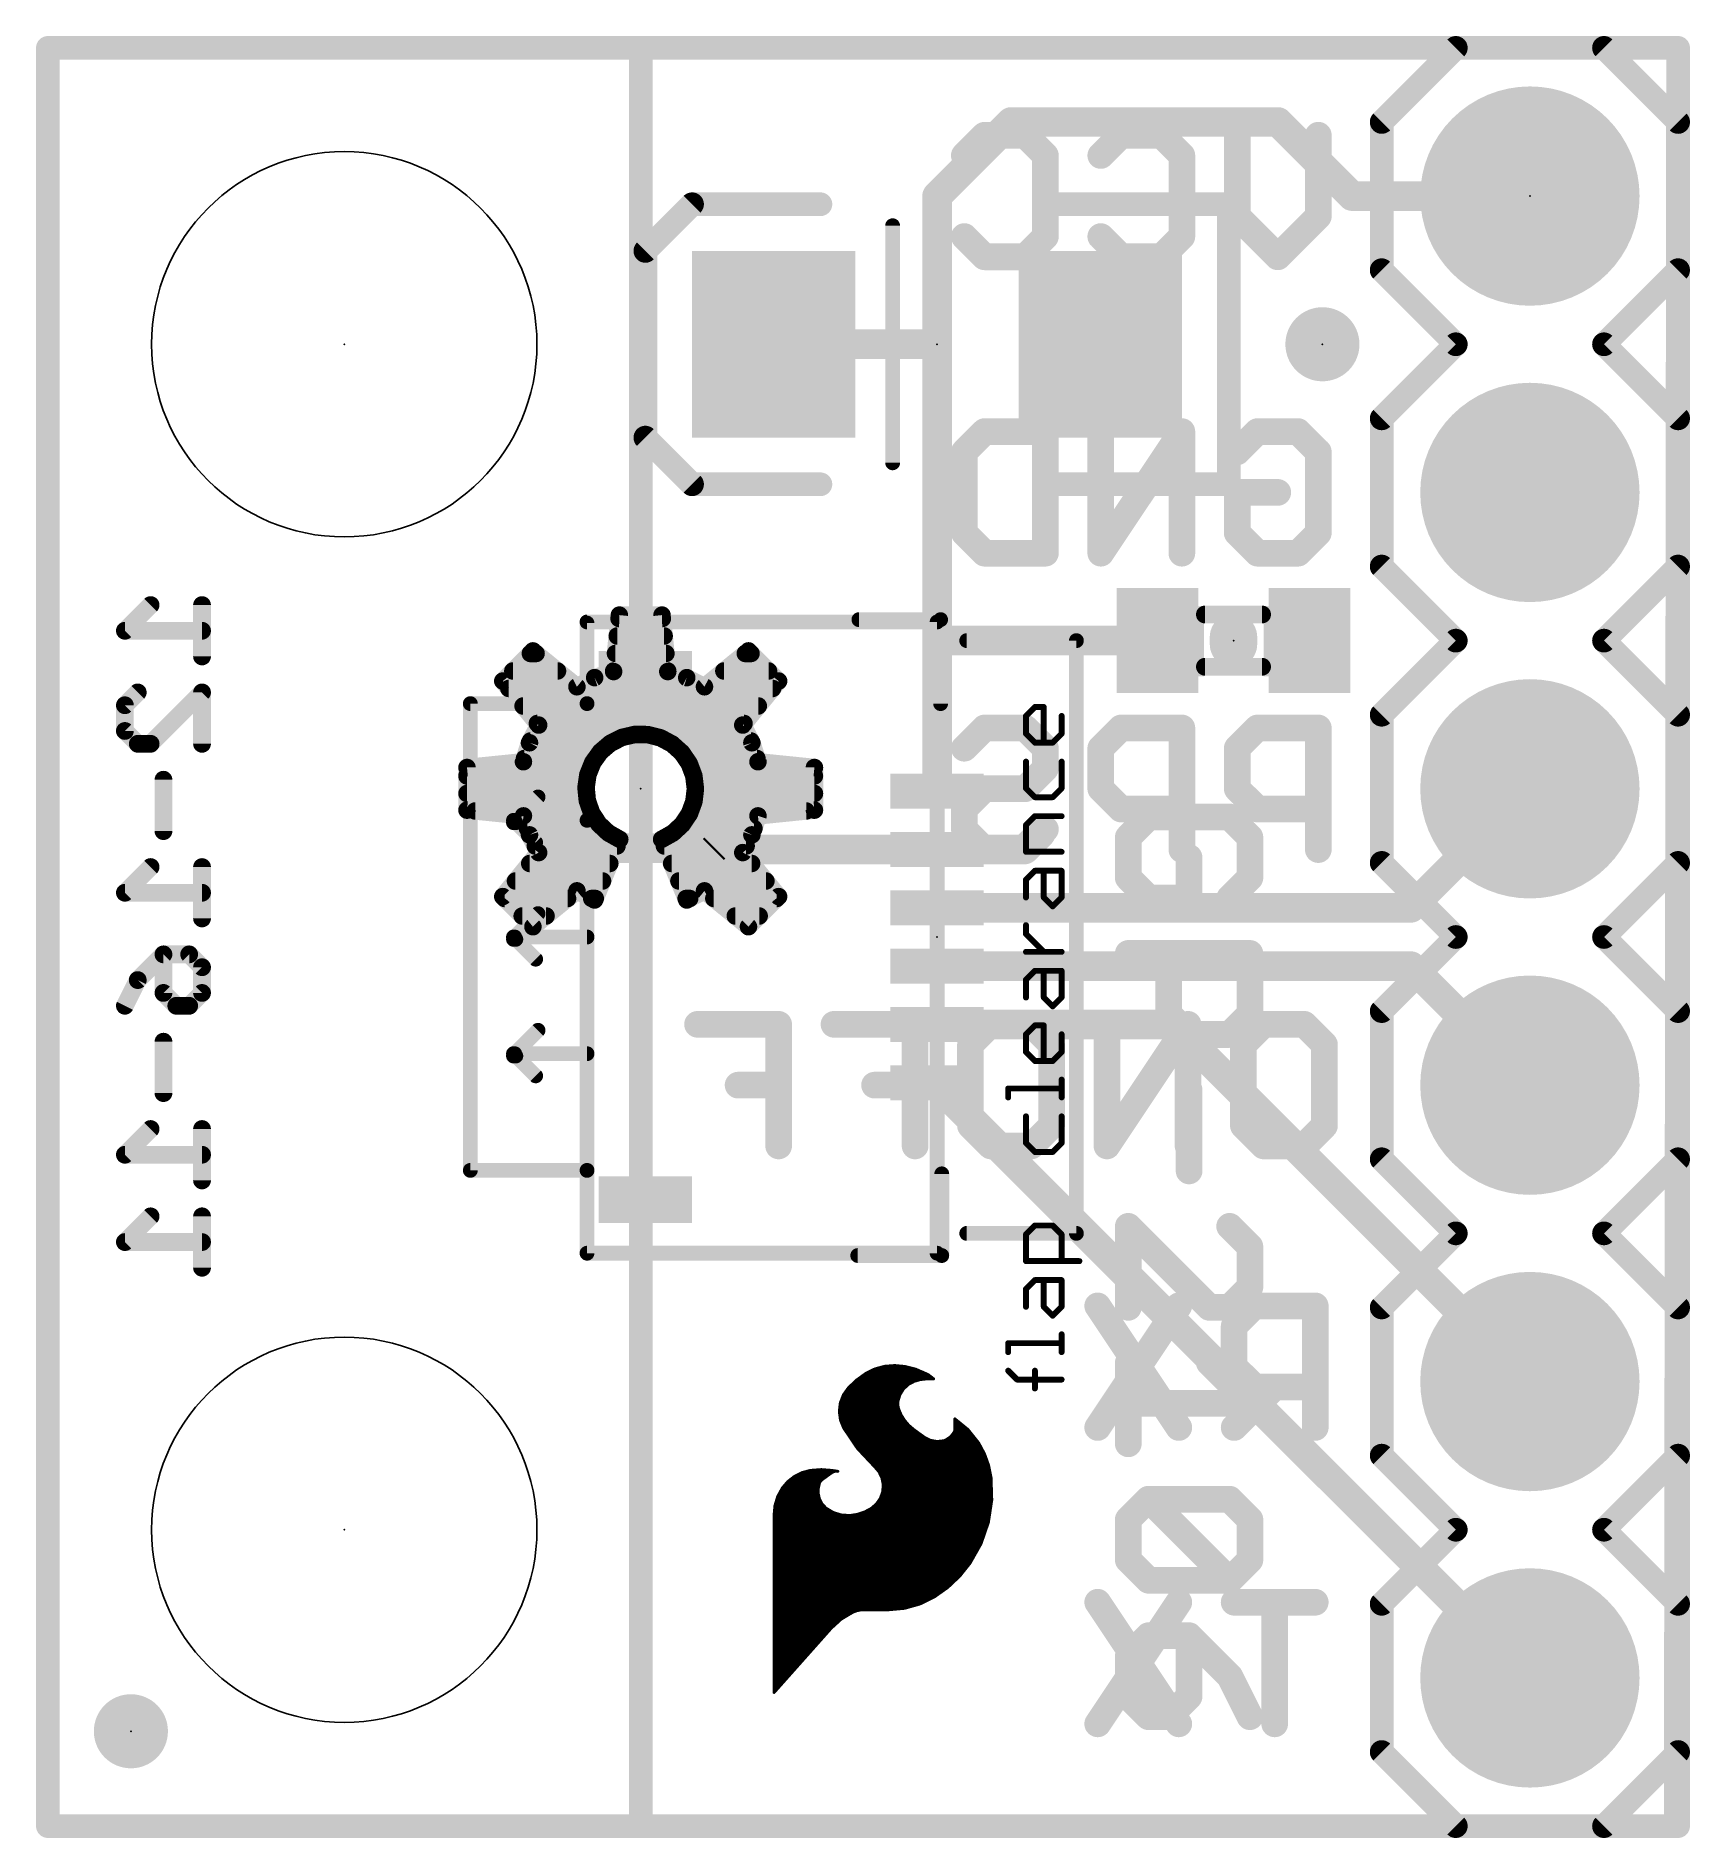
# Model space of a CAD drawing. Extents: x -0.1 to 14.1, y -0.1 to 15.3.
import ezdxf

# ---------------------------------------------------------------- set-up
doc = ezdxf.new("R2010")
doc.units = 0
for name, color, linetype in [('1', 12, 'CONTINUOUS'), ('16', 132, 'CONTINUOUS'), ('17', 110, 'CONTINUOUS'), ('20', 53, 'CONTINUOUS'), ('21', 41, 'CONTINUOUS'), ('22', 40, 'CONTINUOUS'), ('23', 53, 'CONTINUOUS'), ('24', 53, 'CONTINUOUS'), ('51', 53, 'CONTINUOUS')]:
    doc.layers.add(name, color=color, linetype=linetype)

# ---------------------------------------------------------------- blocks, each defined once
blk = doc.blocks.new('RECT')
blk.add_solid([(-0.5, -0.5), (0.5, -0.5), (-0.5, 0.5), (0.5, 0.5)])
blk = doc.blocks.new('ROUNDP')
at = {"const_width": 0.5}
blk.add_lwpolyline([(0, -0.25, 1), (0, 0.25, 1), (0, -0.25)], format="xyb", dxfattribs=at)
blk = doc.blocks.new('PIE')
at = {"const_width": 0.5}
blk.add_lwpolyline([(0, -0.25, 1), (0, 0.25, 1), (0, -0.25)], format="xyb", dxfattribs=at)

msp = doc.modelspace()

# ---------------------------------------------------------------- linework, layer by layer
at = {"layer": '1'}
for points, const_width in [([(5.08, 15.24), (5.08, 3.81)], 0.2032), ([(13.97, 15.24), (5.08, 15.24)], 0.2032), ([(13.97, 0), (13.97, 15.24)], 0.2032), ([(7.62, 13.97), (8.255, 14.605)], 0.254), ([(8.255, 14.605), (10.541, 14.605)], 0.254), ([(10.541, 14.605), (11.176, 13.97)], 0.254), ([(7.62, 12.7), (7.62, 13.97)], 0.254), ([(11.176, 13.97), (12.7, 13.97)], 0.254), ([(7.62, 12.7), (6.22, 12.7)], 0.254), ([(7.62, 10.16), (7.62, 12.7)], 0.254), ([(7.62, 8.87), (7.62, 10.16)], 0.254), ([(7.62, 10.16), (9.51, 10.16)], 0.254), ([(11.68, 7.87), (12.7, 8.89)], 0.254), ([(4.318, 8.382), (5.715, 8.382)], 0.254), ([(5.715, 8.382), (5.703, 8.37)], 0.254), ([(5.703, 8.37), (7.62, 8.37)], 0.254), ([(5.715, 8.382), (5.842, 8.382)], 0.254), ([(5.842, 8.382), (5.969, 8.509)], 0.254), ([(7.62, 8.37), (8.37, 8.37)], 0.254), ([(8.37, 8.37), (8.509, 8.509)], 0.254), ([(7.62, 7.87), (11.68, 7.87)], 0.254), ([(7.62, 7.37), (11.68, 7.37)], 0.254), ([(11.68, 7.37), (12.7, 6.35)], 0.254), ([(7.62, 6.87), (9.64, 6.87)], 0.254), ([(9.64, 6.87), (12.7, 3.81)], 0.254), ([(7.6, 6.37), (7.62, 6.37)], 0.254), ([(7.6, 6.37), (12.7, 1.27)], 0.254), ([(5.08, 3.81), (5.08, 0)], 0.2032), ([(5.08, 0), (13.97, 0)], 0.2032)]:
    msp.add_lwpolyline(points, dxfattribs=dict(at, const_width=const_width))
for points, const_width in [([(5.1308, 15.24, 1), (5.0292, 15.24)], 0.1016), ([(5.08, 15.2908, 1), (5.08, 15.1892)], 0.1016), ([(14.0208, 15.24, 1), (13.9192, 15.24)], 0.1016), ([(13.97, 15.1892, 1), (13.97, 15.2908)], 0.1016), ([(8.255, 14.6685, 1), (8.255, 14.5415)], 0.127), ([(8.2999, 14.5601, 1), (8.2101, 14.6499)], 0.127), ([(10.5859, 14.6499, 1), (10.4961, 14.5601)], 0.127), ([(10.541, 14.5415, 1), (10.541, 14.6685)], 0.127), ([(7.6835, 13.97, 1), (7.5565, 13.97)], 0.127), ([(7.5751, 14.0149, 1), (7.6649, 13.9251)], 0.127), ([(11.176, 14.0335, 1), (11.176, 13.9065)], 0.127), ([(11.1311, 13.9251, 1), (11.2209, 14.0149)], 0.127), ([(12.7, 13.9065, 1), (12.7, 14.0335)], 0.127), ([(6.22, 12.7635, 1), (6.22, 12.6365)], 0.127), ([(7.6835, 12.7, 1), (7.5565, 12.7)], 0.127), ([(7.62, 12.6365, 1), (7.62, 12.7635)], 0.127), ([(7.5565, 12.7, 1), (7.6835, 12.7)], 0.127), ([(7.6835, 10.16, 1), (7.5565, 10.16)], 0.127), ([(7.62, 10.2235, 1), (7.62, 10.0965)], 0.127), ([(7.5565, 10.16, 1), (7.6835, 10.16)], 0.127), ([(9.51, 10.0965, 1), (9.51, 10.2235)], 0.127), ([(12.7449, 8.8451, 1), (12.6551, 8.9349)], 0.127), ([(7.5565, 8.87, 1), (7.6835, 8.87)], 0.127), ([(4.318, 8.4455, 1), (4.318, 8.3185)], 0.127), ([(5.703, 8.4335, 1), (5.703, 8.3065)], 0.127), ([(5.715, 8.4455, 1), (5.715, 8.3185)], 0.127), ([(5.7599, 8.3371, 1), (5.6701, 8.4269)], 0.127), ([(5.715, 8.3185, 1), (5.715, 8.4455)], 0.127), ([(5.842, 8.3185, 1), (5.842, 8.4455)], 0.127), ([(6.0139, 8.4641, 1), (5.9241, 8.5539)], 0.127), ([(7.62, 8.4335, 1), (7.62, 8.3065)], 0.127), ([(7.62, 8.3065, 1), (7.62, 8.4335)], 0.127), ([(8.37, 8.3065, 1), (8.37, 8.4335)], 0.127), ([(8.5539, 8.4641, 1), (8.4641, 8.5539)], 0.127), ([(5.6581, 8.4149, 1), (5.7479, 8.3251)], 0.127), ([(5.7971, 8.4269, 1), (5.8869, 8.3371)], 0.127), ([(8.3251, 8.4149, 1), (8.4149, 8.3251)], 0.127), ([(7.62, 7.9335, 1), (7.62, 7.8065)], 0.127), ([(11.6351, 7.9149, 1), (11.7249, 7.8251)], 0.127), ([(11.68, 7.8065, 1), (11.68, 7.9335)], 0.127), ([(7.62, 7.4335, 1), (7.62, 7.3065)], 0.127), ([(11.7249, 7.4149, 1), (11.6351, 7.3251)], 0.127), ([(11.68, 7.3065, 1), (11.68, 7.4335)], 0.127), ([(7.62, 6.9335, 1), (7.62, 6.8065)], 0.127), ([(9.6849, 6.9149, 1), (9.5951, 6.8251)], 0.127), ([(9.64, 6.8065, 1), (9.64, 6.9335)], 0.127), ([(7.6, 6.4335, 1), (7.6, 6.3065)], 0.127), ([(7.6449, 6.4149, 1), (7.5551, 6.3251)], 0.127), ([(7.62, 6.3065, 1), (7.62, 6.4335)], 0.127), ([(12.6551, 6.3051, 1), (12.7449, 6.3949)], 0.127), ([(5.1308, 3.81, 1), (5.0292, 3.81)], 0.1016), ([(12.6551, 3.7651, 1), (12.7449, 3.8549)], 0.127), ([(5.0292, 3.81, 1), (5.1308, 3.81)], 0.1016), ([(12.6551, 1.2251, 1), (12.7449, 1.3149)], 0.127), ([(5.08, 0.0508, 1), (5.08, -0.0508)], 0.1016), ([(5.0292, 0, 1), (5.1308, 0)], 0.1016), ([(13.9192, 0, 1), (14.0208, 0)], 0.1016), ([(13.97, -0.0508, 1), (13.97, 0.0508)], 0.1016)]:
    msp.add_lwpolyline(points, format="xyb", dxfattribs=dict(at, const_width=const_width))
at = {"layer": '16'}
for points, const_width in [([(5.08, 15.24), (5.08, 3.81)], 0.2032), ([(13.97, 15.24), (5.08, 15.24)], 0.2032), ([(13.97, 0), (13.97, 15.24)], 0.2032), ([(0.8802, 10.4648), (0.6598, 10.2445)], 0.1524), ([(1.3208, 10.4648), (1.3208, 10.0242)], 0.1524), ([(0.6598, 10.2445), (1.3208, 10.2445)], 0.1524), ([(0.6598, 9.6062), (0.77, 9.7164)], 0.1524), ([(1.3208, 9.7164), (0.8802, 9.2757)], 0.1524), ([(1.3208, 9.2757), (1.3208, 9.7164)], 0.1524), ([(0.6598, 9.3859), (0.6598, 9.6062)], 0.1524), ([(0.77, 9.2757), (0.6598, 9.3859)], 0.1524), ([(0.8802, 9.2757), (0.77, 9.2757)], 0.1524), ([(0.9903, 8.968), (0.9903, 8.5273)], 0.1524), ([(0.8802, 8.2196), (0.6598, 7.9992)], 0.1524), ([(1.3208, 8.2196), (1.3208, 7.7789)], 0.1524), ([(0.6598, 7.9992), (1.3208, 7.9992)], 0.1524), ([(0.77, 7.2508), (0.9903, 7.4711)], 0.1524), ([(0.9903, 7.4711), (1.2106, 7.4711)], 0.1524), ([(0.9903, 7.1407), (0.9903, 7.4711)], 0.1524), ([(1.2106, 7.4711), (1.3208, 7.361)], 0.1524), ([(1.3208, 7.361), (1.3208, 7.1407)], 0.1524), ([(0.6598, 7.0305), (0.77, 7.2508)], 0.1524), ([(1.1005, 7.0305), (0.9903, 7.1407)], 0.1524), ([(1.2106, 7.0305), (1.1005, 7.0305)], 0.1524), ([(1.3208, 7.1407), (1.2106, 7.0305)], 0.1524), ([(0.9903, 6.7227), (0.9903, 6.2821)], 0.1524), ([(0.8802, 5.9743), (0.6598, 5.754)], 0.1524), ([(1.3208, 5.9743), (1.3208, 5.5337)], 0.1524), ([(0.6598, 5.754), (1.3208, 5.754)], 0.1524), ([(0.8802, 5.2259), (0.6598, 5.0056)], 0.1524), ([(1.3208, 5.2259), (1.3208, 4.7853)], 0.1524), ([(0.6598, 5.0056), (1.3208, 5.0056)], 0.1524), ([(5.08, 3.81), (5.08, 0)], 0.2032), ([(5.08, 0), (13.97, 0)], 0.2032)]:
    msp.add_lwpolyline(points, dxfattribs=dict(at, const_width=const_width))
for points, const_width in [([(5.1308, 15.24, 1), (5.0292, 15.24)], 0.1016), ([(5.08, 15.2908, 1), (5.08, 15.1892)], 0.1016), ([(14.0208, 15.24, 1), (13.9192, 15.24)], 0.1016), ([(13.97, 15.1892, 1), (13.97, 15.2908)], 0.1016), ([(0.9071, 10.4379, 1), (0.8532, 10.4917)], 0.0762), ([(1.3589, 10.4648, 1), (1.2827, 10.4648)], 0.0762), ([(0.6598, 10.2826, 1), (0.6598, 10.2064)], 0.0762), ([(0.6329, 10.2714, 1), (0.6868, 10.2175)], 0.0762), ([(1.3208, 10.2064, 1), (1.3208, 10.2826)], 0.0762), ([(1.2827, 10.0242, 1), (1.3589, 10.0242)], 0.0762), ([(0.7969, 9.6894, 1), (0.7431, 9.7433)], 0.0762), ([(1.3589, 9.7164, 1), (1.2827, 9.7164)], 0.0762), ([(1.3477, 9.6894, 1), (1.2939, 9.7433)], 0.0762), ([(0.6979, 9.6062, 1), (0.6217, 9.6062)], 0.0762), ([(0.6329, 9.6332, 1), (0.6868, 9.5793)], 0.0762), ([(0.6217, 9.3859, 1), (0.6979, 9.3859)], 0.0762), ([(0.6868, 9.4128, 1), (0.6329, 9.359)], 0.0762), ([(0.77, 9.3138, 1), (0.77, 9.2376)], 0.0762), ([(0.7431, 9.2488, 1), (0.7969, 9.3027)], 0.0762), ([(0.8532, 9.3027, 1), (0.9071, 9.2488)], 0.0762), ([(0.8802, 9.2376, 1), (0.8802, 9.3138)], 0.0762), ([(1.2827, 9.2757, 1), (1.3589, 9.2757)], 0.0762), ([(1.0284, 8.968, 1), (0.9522, 8.968)], 0.0762), ([(0.9522, 8.5273, 1), (1.0284, 8.5273)], 0.0762), ([(0.9071, 8.1926, 1), (0.8532, 8.2465)], 0.0762), ([(1.3589, 8.2196, 1), (1.2827, 8.2196)], 0.0762), ([(0.6598, 8.0373, 1), (0.6598, 7.9611)], 0.0762), ([(0.6329, 8.0262, 1), (0.6868, 7.9723)], 0.0762), ([(1.3208, 7.9611, 1), (1.3208, 8.0373)], 0.0762), ([(1.2827, 7.7789, 1), (1.3589, 7.7789)], 0.0762), ([(0.9903, 7.5092, 1), (0.9903, 7.433)], 0.0762), ([(1.0284, 7.4711, 1), (0.9522, 7.4711)], 0.0762), ([(1.0173, 7.4442, 1), (0.9634, 7.4981)], 0.0762), ([(1.2376, 7.4981, 1), (1.1837, 7.4442)], 0.0762), ([(1.2106, 7.433, 1), (1.2106, 7.5092)], 0.0762), ([(1.3589, 7.361, 1), (1.2827, 7.361)], 0.0762), ([(1.2939, 7.334, 1), (1.3477, 7.3879)], 0.0762), ([(0.7431, 7.2778, 1), (0.7969, 7.2239)], 0.0762), ([(0.8041, 7.2338, 1), (0.7359, 7.2679)], 0.0762), ([(1.0173, 7.1676, 1), (0.9634, 7.1137)], 0.0762), ([(0.9522, 7.1407, 1), (1.0284, 7.1407)], 0.0762), ([(1.1005, 7.0686, 1), (1.1005, 6.9924)], 0.0762), ([(1.2106, 6.9924, 1), (1.2106, 7.0686)], 0.0762), ([(1.2827, 7.1407, 1), (1.3589, 7.1407)], 0.0762), ([(1.3477, 7.1137, 1), (1.2939, 7.1676)], 0.0762), ([(0.6258, 7.0475, 1), (0.6939, 7.0135)], 0.0762), ([(1.0735, 7.0036, 1), (1.1274, 7.0574)], 0.0762), ([(1.1837, 7.0574, 1), (1.2376, 7.0036)], 0.0762), ([(1.0284, 6.7227, 1), (0.9522, 6.7227)], 0.0762), ([(0.9522, 6.2821, 1), (1.0284, 6.2821)], 0.0762), ([(0.9071, 5.9474, 1), (0.8532, 6.0012)], 0.0762), ([(1.3589, 5.9743, 1), (1.2827, 5.9743)], 0.0762), ([(0.6598, 5.7921, 1), (0.6598, 5.7159)], 0.0762), ([(0.6329, 5.7809, 1), (0.6868, 5.727)], 0.0762), ([(1.3208, 5.7159, 1), (1.3208, 5.7921)], 0.0762), ([(1.2827, 5.5337, 1), (1.3589, 5.5337)], 0.0762), ([(0.9071, 5.1989, 1), (0.8532, 5.2528)], 0.0762), ([(1.3589, 5.2259, 1), (1.2827, 5.2259)], 0.0762), ([(0.6598, 5.0437, 1), (0.6598, 4.9675)], 0.0762), ([(0.6329, 5.0325, 1), (0.6868, 4.9786)], 0.0762), ([(1.3208, 4.9675, 1), (1.3208, 5.0437)], 0.0762), ([(1.2827, 4.7853, 1), (1.3589, 4.7853)], 0.0762), ([(5.1308, 3.81, 1), (5.0292, 3.81)], 0.1016), ([(5.0292, 3.81, 1), (5.1308, 3.81)], 0.1016), ([(5.08, 0.0508, 1), (5.08, -0.0508)], 0.1016), ([(5.0292, 0, 1), (5.1308, 0)], 0.1016), ([(13.9192, 0, 1), (14.0208, 0)], 0.1016), ([(13.97, -0.0508, 1), (13.97, 0.0508)], 0.1016)]:
    msp.add_lwpolyline(points, format="xyb", dxfattribs=dict(at, const_width=const_width))
at = {"layer": '20', "const_width": 0.2032}
for points in [[(13.97, 15.24), (0, 15.24)], [(0, 15.24), (0, 0)], [(13.95, 0), (13.97, 15.24)], [(0, 0), (13.95, 0)]]:
    msp.add_lwpolyline(points, dxfattribs=at)
at = {"layer": '20', "const_width": 0.1016}
for points in [[(0, 15.2908, 1), (0, 15.1892)], [(0.0508, 15.24, 1), (-0.0508, 15.24)], [(14.0208, 15.2399, 1), (13.9192, 15.2401)], [(13.97, 15.1892, 1), (13.97, 15.2908)], [(0, 0.0508, 1), (0, -0.0508)], [(-0.0508, 0, 1), (0.0508, 0)], [(13.8992, 0.0001, 1), (14.0008, -0.0001)], [(13.95, -0.0508, 1), (13.95, 0.0508)]]:
    msp.add_lwpolyline(points, format="xyb", dxfattribs=at)
at = {"layer": '20'}
for centre in [(2.54, 12.7), (2.54, 2.54)]:
    msp.add_circle(centre, 1.651, dxfattribs=at)
at = {"layer": '21'}
for points, const_width in [([(12.065, 15.24), (11.43, 14.605)], 0.2032), ([(13.335, 15.24), (12.065, 15.24)], 0.2032), ([(13.97, 14.605), (13.335, 15.24)], 0.2032), ([(11.43, 13.335), (11.43, 14.605)], 0.2032), ([(13.97, 14.605), (13.97, 13.335)], 0.2032), ([(5.52, 13.9), (5.12, 13.5)], 0.2032), ([(6.62, 13.9), (5.52, 13.9)], 0.2032), ([(8.62, 13.9), (10.12, 13.9)], 0.2032), ([(10.12, 13.9), (10.12, 11.5)], 0.2032), ([(7.239, 11.684), (7.239, 13.716)], 0.127), ([(5.12, 13.5), (5.12, 11.9)], 0.2032), ([(12.065, 12.7), (11.43, 13.335)], 0.2032), ([(13.97, 13.335), (13.335, 12.7)], 0.2032), ([(11.43, 12.065), (12.065, 12.7)], 0.2032), ([(13.335, 12.7), (13.97, 12.065)], 0.2032), ([(11.43, 10.795), (11.43, 12.065)], 0.2032), ([(13.97, 12.065), (13.97, 10.795)], 0.2032), ([(5.12, 11.9), (5.52, 11.5)], 0.2032), ([(5.52, 11.5), (6.62, 11.5)], 0.2032), ([(10.12, 11.5), (8.62, 11.5)], 0.2032), ([(12.065, 10.16), (11.43, 10.795)], 0.2032), ([(13.97, 10.795), (13.335, 10.16)], 0.2032), ([(7.65, 10.34), (6.95, 10.34)], 0.127), ([(7.65, 9.62), (7.65, 10.34)], 0.127), ([(10.16, 10.1905), (10.16, 10.1295)], 0.4064), ([(7.874, 10.16), (8.8138, 10.16)], 0.127), ([(8.8138, 10.16), (8.8138, 5.08)], 0.127), ([(11.43, 9.525), (12.065, 10.16)], 0.2032), ([(13.335, 10.16), (13.97, 9.525)], 0.2032), ([(11.43, 8.255), (11.43, 9.525)], 0.2032), ([(13.97, 9.525), (13.97, 8.255)], 0.2032), ([(9.432, 8.6487), (9.2583, 8.475)], 0.2286), ([(10.1269, 8.6487), (9.432, 8.6487)], 0.2286), ([(10.3006, 8.475), (10.1269, 8.6487)], 0.2286), ([(9.2583, 8.475), (9.2583, 8.1276)], 0.2286), ([(10.3006, 8.1276), (10.3006, 8.475)], 0.2286), ([(9.7794, 7.9538), (9.7794, 8.3013)], 0.2286), ([(12.065, 7.62), (11.43, 8.255)], 0.2032), ([(13.97, 8.255), (13.335, 7.62)], 0.2032), ([(9.2583, 8.1276), (9.432, 7.9538)], 0.2286), ([(10.1269, 7.9538), (10.3006, 8.1276)], 0.2286), ([(9.432, 7.9538), (9.7794, 7.9538)], 0.2286), ([(9.2583, 7.4793), (10.3006, 7.4793)], 0.2286), ([(9.6057, 6.9582), (9.6057, 7.4793)], 0.2286), ([(10.3006, 7.4793), (10.3006, 6.9582)], 0.2286), ([(12.065, 7.62), (11.43, 6.985)], 0.2032), ([(13.97, 6.985), (13.335, 7.62)], 0.2032), ([(9.7794, 6.7844), (9.6057, 6.9582)], 0.2286), ([(10.3006, 6.9582), (10.1269, 6.7844)], 0.2286), ([(11.43, 5.715), (11.43, 6.985)], 0.2032), ([(13.97, 6.985), (13.97, 5.715)], 0.2032), ([(10.1269, 6.7844), (9.7794, 6.7844)], 0.2286), ([(9.7794, 6.3099), (9.7794, 5.615)], 0.2286), ([(12.065, 5.08), (11.43, 5.715)], 0.2032), ([(13.97, 5.715), (13.335, 5.08)], 0.2032), ([(7.66, 4.89), (7.66, 5.59)], 0.127), ([(9.2583, 4.4457), (9.2583, 5.1405)], 0.2286), ([(9.2583, 5.1405), (9.9532, 4.4457)], 0.2286), ([(10.3006, 4.9668), (10.1269, 5.1405)], 0.2286), ([(8.8138, 5.08), (7.874, 5.08)], 0.127), ([(11.43, 4.445), (12.065, 5.08)], 0.2032), ([(13.335, 5.08), (13.97, 4.445)], 0.2032), ([(6.94, 4.89), (7.66, 4.89)], 0.127), ([(10.3006, 4.6194), (10.3006, 4.9668)], 0.2286), ([(10.1269, 4.4457), (10.3006, 4.6194)], 0.2286), ([(9.9532, 4.4457), (10.1269, 4.4457)], 0.2286), ([(11.43, 3.175), (11.43, 4.445)], 0.2032), ([(13.97, 4.445), (13.97, 3.175)], 0.2032), ([(9.2583, 3.9711), (9.2583, 3.2763)], 0.2286), ([(9.9532, 3.9711), (10.3006, 3.6237)], 0.2286), ([(7.0079, 3.8786), (6.9302, 3.8226)], 0.0254), ([(6.9832, 3.8608), (7.5544, 3.8608)], 0.0254), ([(7.0859, 3.9174), (7.0079, 3.8786)], 0.0254), ([(7.0232, 3.8862), (7.5047, 3.8862)], 0.0254), ([(7.0742, 3.9116), (7.4461, 3.9116)], 0.0254), ([(7.1699, 3.9406), (7.0859, 3.9174)], 0.0254), ([(7.157, 3.937), (7.3534, 3.937)], 0.0254), ([(7.2568, 3.9472), (7.1699, 3.9406)], 0.0254), ([(7.3469, 3.9386), (7.2568, 3.9472)], 0.0254), ([(7.4346, 3.9167), (7.3469, 3.9386)], 0.0254), ([(7.4575, 3.9065), (7.4346, 3.9167)], 0.0254), ([(7.4931, 3.8913), (7.4575, 3.9065)], 0.0254), ([(7.5435, 3.8692), (7.4931, 3.8913)], 0.0254), ([(7.587, 3.8354), (7.5435, 3.8692)], 0.0254), ([(6.8175, 3.6963), (6.7907, 3.6271)], 0.0254), ([(6.8606, 3.7567), (6.8175, 3.6963)], 0.0254), ([(6.8261, 3.7084), (7.3082, 3.7084)], 0.0254), ([(6.8442, 3.7338), (7.324, 3.7338)], 0.0254), ([(6.9302, 3.8226), (6.8606, 3.7567)], 0.0254), ([(6.8632, 3.7592), (7.3456, 3.7592)], 0.0254), ([(6.8901, 3.7846), (7.3727, 3.7846)], 0.0254), ([(6.9169, 3.81), (7.4198, 3.81)], 0.0254), ([(6.948, 3.8354), (7.587, 3.8354)], 0.0254), ([(7.2848, 3.6424), (7.3014, 3.6974)], 0.0254), ([(7.3014, 3.6974), (7.3317, 3.7463)], 0.0254), ([(7.3317, 3.7463), (7.3737, 3.7855)], 0.0254), ([(7.3737, 3.7855), (7.4245, 3.8125)], 0.0254), ([(7.4245, 3.8125), (7.4757, 3.827)], 0.0254), ([(7.4757, 3.827), (7.5286, 3.8329)], 0.0254), ([(7.5286, 3.8329), (7.5896, 3.8329)], 0.0254), ([(7.5895, 3.8329), (7.587, 3.8354)], 0.0254), ([(7.5896, 3.8329), (7.5895, 3.8329)], 0.0254), ([(10.3006, 3.6237), (9.2583, 3.6237)], 0.2286), ([(6.7907, 3.6271), (6.7821, 3.5534)], 0.0254), ([(6.7821, 3.5534), (6.792, 3.4799)], 0.0254), ([(6.7824, 3.556), (7.2984, 3.556)], 0.0254), ([(6.7854, 3.5814), (7.2889, 3.5814)], 0.0254), ([(6.7883, 3.6068), (7.2838, 3.6068)], 0.0254), ([(6.7927, 3.6322), (7.2844, 3.6322)], 0.0254), ([(6.8025, 3.6576), (7.2894, 3.6576)], 0.0254), ([(6.8123, 3.683), (7.297, 3.683)], 0.0254), ([(7.2834, 3.609), (7.2848, 3.6424)], 0.0254), ([(7.2899, 3.5763), (7.2834, 3.609)], 0.0254), ([(7.3114, 3.5248), (7.2899, 3.5763)], 0.0254), ([(6.7852, 3.5306), (7.309, 3.5306)], 0.0254), ([(6.7886, 3.5052), (7.3235, 3.5052)], 0.0254), ([(6.792, 3.4799), (6.82, 3.4112)], 0.0254), ([(6.7921, 3.4798), (7.3392, 3.4798)], 0.0254), ([(6.8024, 3.4544), (7.3603, 3.4544)], 0.0254), ([(6.8128, 3.429), (7.3839, 3.429)], 0.0254), ([(6.82, 3.4112), (6.9386, 3.2354)], 0.0254), ([(6.8251, 3.4036), (7.4135, 3.4036)], 0.0254), ([(7.3407, 3.4773), (7.3114, 3.5248)], 0.0254), ([(7.377, 3.4349), (7.3407, 3.4773)], 0.0254), ([(7.4194, 3.3985), (7.377, 3.4349)], 0.0254), ([(7.5108, 3.3325), (7.4194, 3.3985)], 0.0254), ([(7.7705, 3.3866), (7.7648, 3.3731)], 0.0254), ([(7.7725, 3.4011), (7.7705, 3.3866)], 0.0254), ([(7.8851, 3.3979), (7.7725, 3.49)], 0.0254), ([(7.7725, 3.49), (7.7725, 3.4011)], 0.0254), ([(7.7725, 3.4798), (7.785, 3.4798)], 0.0254), ([(7.7725, 3.4544), (7.816, 3.4544)], 0.0254), ([(7.7725, 3.429), (7.8471, 3.429)], 0.0254), ([(7.7725, 3.4036), (7.8781, 3.4036)], 0.0254), ([(7.9757, 3.2842), (7.8851, 3.3979)], 0.0254), ([(6.8423, 3.3782), (7.4475, 3.3782)], 0.0254), ([(6.8594, 3.3528), (7.4827, 3.3528)], 0.0254), ([(6.8765, 3.3274), (7.5208, 3.3274)], 0.0254), ([(6.8937, 3.302), (7.5854, 3.302)], 0.0254), ([(6.9108, 3.2766), (7.9798, 3.2766)], 0.0254), ([(6.9279, 3.2512), (7.9934, 3.2512)], 0.0254), ([(6.9386, 3.2354), (7.0841, 3.081)], 0.0254), ([(7.5621, 3.3063), (7.5108, 3.3325)], 0.0254), ([(7.6187, 3.2959), (7.5621, 3.3063)], 0.0254), ([(7.6759, 3.302), (7.6187, 3.2959)], 0.0254), ([(7.6963, 3.3096), (7.6759, 3.302)], 0.0254), ([(7.6759, 3.302), (7.9615, 3.302)], 0.0254), ([(7.7352, 3.3364), (7.6963, 3.3096)], 0.0254), ([(7.7221, 3.3274), (7.9413, 3.3274)], 0.0254), ([(7.7648, 3.3731), (7.7352, 3.3364)], 0.0254), ([(7.7484, 3.3528), (7.921, 3.3528)], 0.0254), ([(7.767, 3.3782), (7.9008, 3.3782)], 0.0254), ([(8.0258, 3.1908), (7.9757, 3.2842)], 0.0254), ([(12.065, 2.54), (11.43, 3.175)], 0.2032), ([(13.97, 3.175), (13.335, 2.54)], 0.2032), ([(6.9476, 3.2258), (8.007, 3.2258)], 0.0254), ([(6.9716, 3.2004), (8.0207, 3.2004)], 0.0254), ([(6.9955, 3.175), (8.0315, 3.175)], 0.0254), ([(7.0194, 3.1496), (8.0406, 3.1496)], 0.0254), ([(7.0434, 3.1242), (8.0497, 3.1242)], 0.0254), ([(7.0673, 3.0988), (8.0588, 3.0988)], 0.0254), ([(7.0841, 3.081), (7.1224, 3.0361)], 0.0254), ([(8.0616, 3.091), (8.0258, 3.1908)], 0.0254), ([(8.0823, 2.987), (8.0616, 3.091)], 0.0254), ([(6.3412, 2.9531), (6.2942, 2.8981)], 0.0254), ([(6.3355, 2.9464), (6.6157, 2.9464)], 0.0254), ([(6.3982, 2.9975), (6.3412, 2.9531)], 0.0254), ([(6.3652, 2.9718), (6.6379, 2.9718)], 0.0254), ([(6.3978, 2.9972), (6.6729, 2.9972)], 0.0254), ([(6.463, 3.0296), (6.3982, 2.9975)], 0.0254), ([(6.4489, 3.0226), (6.7079, 3.0226)], 0.0254), ([(6.5329, 3.048), (6.463, 3.0296)], 0.0254), ([(6.6269, 3.0554), (6.5329, 3.048)], 0.0254), ([(6.5329, 3.048), (6.7209, 3.048)], 0.0254), ([(6.6018, 2.8943), (6.6117, 2.9388)], 0.0254), ([(6.6117, 2.9388), (6.6207, 2.9559)], 0.0254), ([(6.6207, 2.9559), (6.6345, 2.9693)], 0.0254), ([(6.7209, 3.048), (6.6269, 3.0554)], 0.0254), ([(6.6345, 2.9693), (6.7184, 3.0302)], 0.0254), ([(6.7184, 3.0302), (6.7341, 3.0386)], 0.0254), ([(6.7692, 3.0404), (6.7209, 3.048)], 0.0254), ([(6.7341, 3.0386), (6.7515, 3.0421)], 0.0254), ([(6.7515, 3.0421), (6.7692, 3.0404)], 0.0254), ([(7.0906, 3.0734), (8.0651, 3.0734)], 0.0254), ([(7.1122, 3.048), (8.0702, 3.048)], 0.0254), ([(7.1224, 3.0361), (7.1479, 2.9828)], 0.0254), ([(7.1288, 3.0226), (8.0752, 3.0226)], 0.0254), ([(7.141, 2.9972), (8.0803, 2.9972)], 0.0254), ([(7.1479, 2.9828), (7.1586, 2.9247)], 0.0254), ([(7.1499, 2.9718), (8.0828, 2.9718)], 0.0254), ([(7.1586, 2.9247), (7.154, 2.8658)], 0.0254), ([(7.1546, 2.9464), (8.0836, 2.9464)], 0.0254), ([(8.0883, 2.7942), (8.0823, 2.987)], 0.0254), ([(6.2541, 2.8249), (6.2301, 2.745)], 0.0254), ([(6.2371, 2.7686), (6.6299, 2.7686)], 0.0254), ([(6.2448, 2.794), (6.6169, 2.794)], 0.0254), ([(6.2524, 2.8194), (6.6083, 2.8194)], 0.0254), ([(6.2942, 2.8981), (6.2541, 2.8249)], 0.0254), ([(6.265, 2.8448), (6.6026, 2.8448)], 0.0254), ([(6.2789, 2.8702), (6.6018, 2.8702)], 0.0254), ([(6.2928, 2.8956), (6.6021, 2.8956)], 0.0254), ([(6.3138, 2.921), (6.6077, 2.921)], 0.0254), ([(6.6018, 2.8487), (6.6018, 2.8943)], 0.0254), ([(6.6117, 2.8042), (6.6018, 2.8487)], 0.0254), ([(6.6339, 2.7608), (6.6117, 2.8042)], 0.0254), ([(7.1344, 2.8101), (7.101, 2.7614)], 0.0254), ([(7.106, 2.7686), (8.0845, 2.7686)], 0.0254), ([(7.1234, 2.794), (8.0883, 2.794)], 0.0254), ([(7.154, 2.8658), (7.1344, 2.8101)], 0.0254), ([(7.1377, 2.8194), (8.0875, 2.8194)], 0.0254), ([(7.1466, 2.8448), (8.0868, 2.8448)], 0.0254), ([(7.1544, 2.8702), (8.086, 2.8702)], 0.0254), ([(7.1564, 2.8956), (8.0852, 2.8956)], 0.0254), ([(7.1584, 2.921), (8.0844, 2.921)], 0.0254), ([(8.0595, 2.6035), (8.0883, 2.7942)], 0.0254), ([(9.2583, 2.628), (9.432, 2.8017)], 0.2286), ([(9.432, 2.8017), (10.1269, 2.8017)], 0.2286), ([(9.432, 2.8017), (10.1269, 2.1069)], 0.2286), ([(10.1269, 2.8017), (10.3006, 2.628)], 0.2286), ([(6.2301, 2.745), (6.2231, 2.6619)], 0.0254), ([(6.2231, 2.6619), (6.2231, 1.1455)], 0.0254), ([(6.2231, 2.6416), (8.0652, 2.6416)], 0.0254), ([(6.2231, 2.6162), (8.0614, 2.6162)], 0.0254), ([(6.2235, 2.667), (6.7972, 2.667)], 0.0254), ([(6.2257, 2.6924), (6.7224, 2.6924)], 0.0254), ([(6.2278, 2.7178), (6.6802, 2.7178)], 0.0254), ([(6.2299, 2.7432), (6.6507, 2.7432)], 0.0254), ([(6.6676, 2.7254), (6.6339, 2.7608)], 0.0254), ([(6.731, 2.6872), (6.6676, 2.7254)], 0.0254), ([(6.8018, 2.6656), (6.731, 2.6872)], 0.0254), ([(6.8758, 2.6619), (6.8018, 2.6656)], 0.0254), ([(6.9391, 2.672), (6.8758, 2.6619)], 0.0254), ([(6.9078, 2.667), (8.0691, 2.667)], 0.0254), ([(6.9998, 2.6925), (6.9391, 2.672)], 0.0254), ([(6.9995, 2.6924), (8.0729, 2.6924)], 0.0254), ([(7.0562, 2.7229), (6.9998, 2.6925)], 0.0254), ([(7.0467, 2.7178), (8.0768, 2.7178)], 0.0254), ([(7.101, 2.7614), (7.0562, 2.7229)], 0.0254), ([(7.0799, 2.7432), (8.0806, 2.7432)], 0.0254), ([(9.2583, 2.2806), (9.2583, 2.628)], 0.2286), ([(10.3006, 2.628), (10.3006, 2.2806)], 0.2286), ([(11.43, 1.905), (12.065, 2.54)], 0.2032), ([(13.335, 2.54), (13.97, 1.905)], 0.2032), ([(6.2231, 2.5908), (8.0551, 2.5908)], 0.0254), ([(6.2231, 2.5654), (8.0464, 2.5654)], 0.0254), ([(6.2231, 2.54), (8.0376, 2.54)], 0.0254), ([(6.2231, 2.5146), (8.0289, 2.5146)], 0.0254), ([(6.2231, 2.4892), (8.0201, 2.4892)], 0.0254), ([(6.2231, 2.4638), (8.0114, 2.4638)], 0.0254), ([(7.9967, 2.4211), (8.0595, 2.6035)], 0.0254), ([(6.2231, 2.4384), (8.0026, 2.4384)], 0.0254), ([(6.2231, 2.413), (7.9921, 2.413)], 0.0254), ([(6.2231, 2.3876), (7.9778, 2.3876)], 0.0254), ([(6.2231, 2.3622), (7.9635, 2.3622)], 0.0254), ([(6.2231, 2.3368), (7.9492, 2.3368)], 0.0254), ([(6.2231, 2.3114), (7.9349, 2.3114)], 0.0254), ([(7.902, 2.253), (7.9967, 2.4211)], 0.0254), ([(9.432, 2.1069), (9.2583, 2.2806)], 0.2286), ([(10.3006, 2.2806), (10.1269, 2.1069)], 0.2286), ([(6.2231, 2.286), (7.9206, 2.286)], 0.0254), ([(6.2231, 2.2606), (7.9063, 2.2606)], 0.0254), ([(6.2231, 2.2352), (7.8878, 2.2352)], 0.0254), ([(6.2231, 2.2098), (7.8675, 2.2098)], 0.0254), ([(6.2231, 2.1844), (7.8472, 2.1844)], 0.0254), ([(6.2231, 2.159), (7.8269, 2.159)], 0.0254), ([(7.8136, 2.1423), (7.902, 2.253)], 0.0254), ([(10.1269, 2.1069), (9.432, 2.1069)], 0.2286), ([(6.2231, 2.1336), (7.8043, 2.1336)], 0.0254), ([(6.2231, 2.1082), (7.7774, 2.1082)], 0.0254), ([(6.2231, 2.0828), (7.7504, 2.0828)], 0.0254), ([(6.2231, 2.0574), (7.7235, 2.0574)], 0.0254), ([(6.2231, 2.032), (7.6919, 2.032)], 0.0254), ([(6.2231, 2.0066), (7.6559, 2.0066)], 0.0254), ([(7.5947, 1.9634), (7.7104, 2.0451)], 0.0254), ([(7.7104, 2.0451), (7.8136, 2.1423)], 0.0254), ([(6.2231, 1.9812), (7.6199, 1.9812)], 0.0254), ([(6.2231, 1.9558), (7.5791, 1.9558)], 0.0254), ([(6.2231, 1.9304), (7.527, 1.9304)], 0.0254), ([(6.2231, 1.905), (7.4749, 1.905)], 0.0254), ([(6.2231, 1.8796), (7.3864, 1.8796)], 0.0254), ([(6.2231, 1.8542), (7.2035, 1.8542)], 0.0254), ([(6.8987, 1.8339), (6.9359, 1.8474)], 0.0254), ([(6.9359, 1.8474), (6.9749, 1.8542)], 0.0254), ([(6.9749, 1.8542), (7.2035, 1.8542)], 0.0254), ([(7.2035, 1.8542), (7.3398, 1.8666)], 0.0254), ([(7.3398, 1.8666), (7.4717, 1.9034)], 0.0254), ([(7.4717, 1.9034), (7.5947, 1.9634)], 0.0254), ([(11.43, 0.635), (11.43, 1.905)], 0.2032), ([(13.97, 1.905), (13.97, 0.635)], 0.2032), ([(6.2231, 1.8288), (6.8901, 1.8288)], 0.0254), ([(6.2231, 1.8034), (6.8474, 1.8034)], 0.0254), ([(6.2231, 1.778), (6.8047, 1.778)], 0.0254), ([(6.2231, 1.7526), (6.7744, 1.7526)], 0.0254), ([(6.2231, 1.7272), (6.7467, 1.7272)], 0.0254), ([(6.2231, 1.7018), (6.719, 1.7018)], 0.0254), ([(6.2231, 1.1455), (6.7107, 1.6942)], 0.0254), ([(6.7107, 1.6942), (6.7975, 1.7737)], 0.0254), ([(6.7975, 1.7737), (6.8987, 1.8339)], 0.0254), ([(9.432, 1.6323), (9.2583, 1.4586)], 0.2286), ([(9.7794, 1.6323), (9.432, 1.6323)], 0.2286), ([(10.1269, 1.2849), (9.7794, 1.6323)], 0.2286), ([(9.7794, 1.1112), (9.7794, 1.6323)], 0.2286), ([(6.2231, 1.6764), (6.6949, 1.6764)], 0.0254), ([(6.2231, 1.651), (6.6723, 1.651)], 0.0254), ([(6.2231, 1.6256), (6.6497, 1.6256)], 0.0254), ([(6.2231, 1.6002), (6.6272, 1.6002)], 0.0254), ([(6.2231, 1.5748), (6.6046, 1.5748)], 0.0254), ([(6.2231, 1.5494), (6.582, 1.5494)], 0.0254), ([(9.2583, 1.4586), (9.2583, 1.1112)], 0.2286), ([(6.2231, 1.524), (6.5595, 1.524)], 0.0254), ([(6.2231, 1.4986), (6.5369, 1.4986)], 0.0254), ([(6.2231, 1.4732), (6.5143, 1.4732)], 0.0254), ([(6.2231, 1.4478), (6.4917, 1.4478)], 0.0254), ([(6.2231, 1.4224), (6.4692, 1.4224)], 0.0254), ([(6.2231, 1.397), (6.4466, 1.397)], 0.0254), ([(10.3006, 0.9375), (10.1269, 1.2849)], 0.2286), ([(6.2231, 1.3716), (6.424, 1.3716)], 0.0254), ([(6.2231, 1.3462), (6.4015, 1.3462)], 0.0254), ([(6.2231, 1.3208), (6.3789, 1.3208)], 0.0254), ([(6.2231, 1.2954), (6.3563, 1.2954)], 0.0254), ([(6.2231, 1.27), (6.3337, 1.27)], 0.0254), ([(6.2231, 1.2446), (6.3112, 1.2446)], 0.0254), ([(6.2231, 1.2192), (6.2886, 1.2192)], 0.0254), ([(6.2231, 1.1938), (6.266, 1.1938)], 0.0254), ([(6.2231, 1.1684), (6.2434, 1.1684)], 0.0254), ([(9.2583, 1.1112), (9.432, 0.9375)], 0.2286), ([(9.6057, 0.9375), (9.7794, 1.1112)], 0.2286), ([(9.432, 0.9375), (9.6057, 0.9375)], 0.2286), ([(12.065, 0), (11.43, 0.635)], 0.2032), ([(13.97, 0.635), (13.335, 0)], 0.2032), ([(13.335, 0), (12.065, 0)], 0.2032)]:
    msp.add_lwpolyline(points, dxfattribs=dict(at, const_width=const_width))
for points, const_width in [([(12.065, 15.2908, 1), (12.065, 15.1892)], 0.1016), ([(12.1009, 15.2041, 1), (12.0291, 15.2759)], 0.1016), ([(13.3709, 15.2759, 1), (13.2991, 15.2041)], 0.1016), ([(13.335, 15.1892, 1), (13.335, 15.2908)], 0.1016), ([(11.4808, 14.605, 1), (11.3792, 14.605)], 0.1016), ([(11.3941, 14.6409, 1), (11.4659, 14.5691)], 0.1016), ([(14.0208, 14.605, 1), (13.9192, 14.605)], 0.1016), ([(13.9341, 14.5691, 1), (14.0059, 14.6409)], 0.1016), ([(5.52, 13.9508, 1), (5.52, 13.8492)], 0.1016), ([(5.5559, 13.8641, 1), (5.4841, 13.9359)], 0.1016), ([(6.62, 13.8492, 1), (6.62, 13.9508)], 0.1016), ([(8.62, 13.9508, 1), (8.62, 13.8492)], 0.1016), ([(10.1708, 13.9, 1), (10.0692, 13.9)], 0.1016), ([(10.12, 13.8492, 1), (10.12, 13.9508)], 0.1016), ([(7.2708, 13.716, 1), (7.2073, 13.716)], 0.0635), ([(5.1708, 13.5, 1), (5.0692, 13.5)], 0.1016), ([(5.0841, 13.5359, 1), (5.1559, 13.4641)], 0.1016), ([(11.4659, 13.3709, 1), (11.3941, 13.2991)], 0.1016), ([(14.0059, 13.2991, 1), (13.9341, 13.3709)], 0.1016), ([(11.3792, 13.335, 1), (11.4808, 13.335)], 0.1016), ([(13.9192, 13.335, 1), (14.0208, 13.335)], 0.1016), ([(12.1009, 12.6641, 1), (12.0291, 12.7359)], 0.1016), ([(12.0291, 12.6641, 1), (12.1009, 12.7359)], 0.1016), ([(13.3709, 12.7359, 1), (13.2991, 12.6641)], 0.1016), ([(13.2991, 12.7359, 1), (13.3709, 12.6641)], 0.1016), ([(11.4808, 12.065, 1), (11.3792, 12.065)], 0.1016), ([(11.3941, 12.1009, 1), (11.4659, 12.0291)], 0.1016), ([(14.0208, 12.065, 1), (13.9192, 12.065)], 0.1016), ([(13.9341, 12.0291, 1), (14.0059, 12.1009)], 0.1016), ([(5.1559, 11.9359, 1), (5.0841, 11.8641)], 0.1016), ([(5.0692, 11.9, 1), (5.1708, 11.9)], 0.1016), ([(5.52, 11.5508, 1), (5.52, 11.4492)], 0.1016), ([(5.4841, 11.4641, 1), (5.5559, 11.5359)], 0.1016), ([(6.62, 11.4492, 1), (6.62, 11.5508)], 0.1016), ([(7.2073, 11.684, 1), (7.2708, 11.684)], 0.0635), ([(8.62, 11.5508, 1), (8.62, 11.4492)], 0.1016), ([(10.12, 11.4492, 1), (10.12, 11.5508)], 0.1016), ([(10.0692, 11.5, 1), (10.1708, 11.5)], 0.1016), ([(11.4659, 10.8309, 1), (11.3941, 10.7591)], 0.1016), ([(11.3792, 10.795, 1), (11.4808, 10.795)], 0.1016), ([(13.9192, 10.795, 1), (14.0208, 10.795)], 0.1016), ([(14.0059, 10.7591, 1), (13.9341, 10.8309)], 0.1016), ([(6.95, 10.3718, 1), (6.95, 10.3082)], 0.0635), ([(7.6818, 10.34, 1), (7.6183, 10.34)], 0.0635), ([(7.65, 10.3082, 1), (7.65, 10.3718)], 0.0635), ([(10.2616, 10.1905, 1), (10.0584, 10.1905)], 0.2032), ([(7.874, 10.1918, 1), (7.874, 10.1282)], 0.0635), ([(8.8456, 10.16, 1), (8.782, 10.16)], 0.0635), ([(8.8138, 10.1282, 1), (8.8138, 10.1918)], 0.0635), ([(10.0584, 10.1295, 1), (10.2616, 10.1295)], 0.2032), ([(12.1009, 10.1241, 1), (12.0291, 10.1959)], 0.1016), ([(12.0291, 10.1241, 1), (12.1009, 10.1959)], 0.1016), ([(13.3709, 10.1959, 1), (13.2991, 10.1241)], 0.1016), ([(13.2991, 10.1959, 1), (13.3709, 10.1241)], 0.1016), ([(7.6183, 9.62, 1), (7.6818, 9.62)], 0.0635), ([(11.4808, 9.525, 1), (11.3792, 9.525)], 0.1016), ([(11.3941, 9.5609, 1), (11.4659, 9.4891)], 0.1016), ([(14.0208, 9.525, 1), (13.9192, 9.525)], 0.1016), ([(13.9341, 9.4891, 1), (14.0059, 9.5609)], 0.1016), ([(9.432, 8.7058, 1), (9.432, 8.5915)], 0.1143), ([(9.4724, 8.6083, 1), (9.3916, 8.6891)], 0.1143), ([(10.1673, 8.6891, 1), (10.0865, 8.6083)], 0.1143), ([(10.1269, 8.5915, 1), (10.1269, 8.7058)], 0.1143), ([(9.2179, 8.5154, 1), (9.2987, 8.4346)], 0.1143), ([(9.3155, 8.475, 1), (9.2012, 8.475)], 0.1143), ([(10.3577, 8.475, 1), (10.2434, 8.475)], 0.1143), ([(10.2602, 8.4346, 1), (10.341, 8.5154)], 0.1143), ([(9.8366, 8.3013, 1), (9.7223, 8.3013)], 0.1143), ([(11.4659, 8.2909, 1), (11.3941, 8.2191)], 0.1016), ([(14.0059, 8.2191, 1), (13.9341, 8.2909)], 0.1016), ([(9.2987, 8.168, 1), (9.2179, 8.0871)], 0.1143), ([(10.341, 8.0871, 1), (10.2602, 8.168)], 0.1143), ([(11.3792, 8.255, 1), (11.4808, 8.255)], 0.1016), ([(13.9192, 8.255, 1), (14.0208, 8.255)], 0.1016), ([(9.2012, 8.1276, 1), (9.3155, 8.1276)], 0.1143), ([(9.432, 8.011, 1), (9.432, 7.8967)], 0.1143), ([(9.3916, 7.9134, 1), (9.4724, 7.9943)], 0.1143), ([(9.7794, 7.8967, 1), (9.7794, 8.011)], 0.1143), ([(10.0865, 7.9943, 1), (10.1673, 7.9134)], 0.1143), ([(10.2434, 8.1276, 1), (10.3577, 8.1276)], 0.1143), ([(9.7223, 7.9538, 1), (9.8366, 7.9538)], 0.1143), ([(9.2583, 7.5365, 1), (9.2583, 7.4222)], 0.1143), ([(9.6629, 7.4793, 1), (9.5486, 7.4793)], 0.1143), ([(10.3577, 7.4793, 1), (10.2434, 7.4793)], 0.1143), ([(10.3006, 7.4222, 1), (10.3006, 7.5365)], 0.1143), ([(12.1009, 7.5841, 1), (12.0291, 7.6559)], 0.1016), ([(12.0291, 7.5841, 1), (12.1009, 7.6559)], 0.1016), ([(13.3709, 7.6559, 1), (13.2991, 7.5841)], 0.1016), ([(13.2991, 7.6559, 1), (13.3709, 7.5841)], 0.1016), ([(9.6461, 6.9986, 1), (9.5653, 6.9177)], 0.1143), ([(9.5486, 6.9582, 1), (9.6629, 6.9582)], 0.1143), ([(10.2434, 6.9582, 1), (10.3577, 6.9582)], 0.1143), ([(10.341, 6.9177, 1), (10.2602, 6.9986)], 0.1143), ([(11.4808, 6.985, 1), (11.3792, 6.985)], 0.1016), ([(11.3941, 7.0209, 1), (11.4659, 6.9491)], 0.1016), ([(14.0208, 6.985, 1), (13.9192, 6.985)], 0.1016), ([(13.9341, 6.9491, 1), (14.0059, 7.0209)], 0.1016), ([(9.7794, 6.8416, 1), (9.7794, 6.7273)], 0.1143), ([(9.739, 6.744, 1), (9.8199, 6.8249)], 0.1143), ([(10.0865, 6.8249, 1), (10.1673, 6.744)], 0.1143), ([(10.1269, 6.7273, 1), (10.1269, 6.8416)], 0.1143), ([(9.8366, 6.3099, 1), (9.7223, 6.3099)], 0.1143), ([(11.4659, 5.7509, 1), (11.3941, 5.6791)], 0.1016), ([(11.3792, 5.715, 1), (11.4808, 5.715)], 0.1016), ([(13.9192, 5.715, 1), (14.0208, 5.715)], 0.1016), ([(14.0059, 5.6791, 1), (13.9341, 5.7509)], 0.1016), ([(7.6917, 5.59, 1), (7.6283, 5.59)], 0.0635), ([(9.7223, 5.615, 1), (9.8366, 5.615)], 0.1143), ([(9.2987, 5.1809, 1), (9.2179, 5.1001)], 0.1143), ([(9.3155, 5.1405, 1), (9.2012, 5.1405)], 0.1143), ([(10.1673, 5.1809, 1), (10.0865, 5.1001)], 0.1143), ([(7.874, 5.1117, 1), (7.874, 5.0483)], 0.0635), ([(8.782, 5.08, 1), (8.8456, 5.08)], 0.0635), ([(8.8138, 5.0483, 1), (8.8138, 5.1117)], 0.0635), ([(12.1009, 5.0441, 1), (12.0291, 5.1159)], 0.1016), ([(12.0291, 5.0441, 1), (12.1009, 5.1159)], 0.1016), ([(13.3709, 5.1159, 1), (13.2991, 5.0441)], 0.1016), ([(13.2991, 5.1159, 1), (13.3709, 5.0441)], 0.1016), ([(6.94, 4.9218, 1), (6.94, 4.8583)], 0.0635), ([(7.66, 4.8583, 1), (7.66, 4.9218)], 0.0635), ([(10.3577, 4.9668, 1), (10.2434, 4.9668)], 0.1143), ([(10.2602, 4.9264, 1), (10.341, 5.0072)], 0.1143), ([(7.6283, 4.89, 1), (7.6917, 4.89)], 0.0635), ([(10.2434, 4.6194, 1), (10.3577, 4.6194)], 0.1143), ([(10.341, 4.579, 1), (10.2602, 4.6598)], 0.1143), ([(9.2012, 4.4457, 1), (9.3155, 4.4457)], 0.1143), ([(9.9532, 4.5028, 1), (9.9532, 4.3885)], 0.1143), ([(9.9127, 4.4052, 1), (9.9936, 4.4861)], 0.1143), ([(10.0865, 4.4861, 1), (10.1673, 4.4052)], 0.1143), ([(10.1269, 4.3885, 1), (10.1269, 4.5028)], 0.1143), ([(11.4808, 4.445, 1), (11.3792, 4.445)], 0.1016), ([(11.3941, 4.4809, 1), (11.4659, 4.4091)], 0.1016), ([(14.0208, 4.445, 1), (13.9192, 4.445)], 0.1016), ([(13.9341, 4.4091, 1), (14.0059, 4.4809)], 0.1016), ([(9.3155, 3.9711, 1), (9.2012, 3.9711)], 0.1143), ([(9.9936, 4.0115, 1), (9.9127, 3.9307)], 0.1143), ([(6.9832, 3.8672, 1), (6.9832, 3.8545)], 0.0127), ([(7.0051, 3.8843, 1), (7.0107, 3.8729)], 0.0127), ([(7.0116, 3.8734, 1), (7.0042, 3.8838)], 0.0127), ([(7.0232, 3.8925, 1), (7.0232, 3.8799)], 0.0127), ([(7.0742, 3.9179, 1), (7.0742, 3.9053)], 0.0127), ([(7.0842, 3.9235, 1), (7.0876, 3.9113)], 0.0127), ([(7.0887, 3.9117, 1), (7.0831, 3.9231)], 0.0127), ([(7.157, 3.9434, 1), (7.157, 3.9307)], 0.0127), ([(7.1694, 3.9469, 1), (7.1704, 3.9342)], 0.0127), ([(7.1716, 3.9345, 1), (7.1682, 3.9467)], 0.0127), ([(7.2574, 3.9535, 1), (7.2562, 3.9409)], 0.0127), ([(7.2573, 3.9409, 1), (7.2563, 3.9535)], 0.0127), ([(7.3484, 3.9448, 1), (7.3453, 3.9325)], 0.0127), ([(7.3462, 3.9323, 1), (7.3475, 3.945)], 0.0127), ([(7.3534, 3.9307, 1), (7.3534, 3.9434)], 0.0127), ([(7.4372, 3.9225, 1), (7.432, 3.9109)], 0.0127), ([(7.4331, 3.9105, 1), (7.4361, 3.9229)], 0.0127), ([(7.4461, 3.9053, 1), (7.4461, 3.9179)], 0.0127), ([(7.46, 3.9123, 1), (7.455, 3.9007)], 0.0127), ([(7.4549, 3.9007, 1), (7.4601, 3.9123)], 0.0127), ([(7.4956, 3.8971, 1), (7.4906, 3.8855)], 0.0127), ([(7.4906, 3.8855, 1), (7.4956, 3.8971)], 0.0127), ([(7.5047, 3.8799, 1), (7.5047, 3.8925)], 0.0127), ([(7.5474, 3.8742, 1), (7.5396, 3.8642)], 0.0127), ([(7.541, 3.8634, 1), (7.5461, 3.875)], 0.0127), ([(7.5544, 3.8545, 1), (7.5544, 3.8672)], 0.0127), ([(6.8234, 3.694, 1), (6.8115, 3.6986)], 0.0127), ([(6.8261, 3.7147, 1), (6.8261, 3.7021)], 0.0127), ([(6.8442, 3.7401, 1), (6.8442, 3.7275)], 0.0127), ([(6.8562, 3.7613, 1), (6.865, 3.7521)], 0.0127), ([(6.8658, 3.753, 1), (6.8554, 3.7604)], 0.0127), ([(6.8632, 3.7656, 1), (6.8632, 3.7529)], 0.0127), ([(6.8901, 3.791, 1), (6.8901, 3.7783)], 0.0127), ([(6.9169, 3.8163, 1), (6.9169, 3.8037)], 0.0127), ([(6.9265, 3.8277, 1), (6.9339, 3.8174)], 0.0127), ([(6.9346, 3.8179, 1), (6.9258, 3.8272)], 0.0127), ([(6.948, 3.8418, 1), (6.948, 3.8291)], 0.0127), ([(7.296, 3.7008, 1), (7.3068, 3.6941)], 0.0127), ([(7.3075, 3.6956, 1), (7.2953, 3.6993)], 0.0127), ([(7.3082, 3.7021, 1), (7.3082, 3.7147)], 0.0127), ([(7.324, 3.7275, 1), (7.324, 3.7401)], 0.0127), ([(7.3274, 3.7509, 1), (7.3361, 3.7416)], 0.0127), ([(7.3371, 3.7429, 1), (7.3263, 3.7496)], 0.0127), ([(7.3456, 3.7529, 1), (7.3456, 3.7656)], 0.0127), ([(7.3708, 3.7911, 1), (7.3767, 3.7799)], 0.0127), ([(7.3781, 3.7809, 1), (7.3694, 3.7902)], 0.0127), ([(7.3727, 3.7783, 1), (7.3727, 3.791)], 0.0127), ([(7.4228, 3.8186, 1), (7.4262, 3.8064)], 0.0127), ([(7.4198, 3.8037, 1), (7.4198, 3.8163)], 0.0127), ([(7.4275, 3.8069, 1), (7.4215, 3.8181)], 0.0127), ([(7.475, 3.8333, 1), (7.4764, 3.8207)], 0.0127), ([(7.4774, 3.8209, 1), (7.474, 3.8331)], 0.0127), ([(7.5286, 3.8392, 1), (7.5286, 3.8266)], 0.0127), ([(7.5293, 3.8266, 1), (7.5279, 3.8392)], 0.0127), ([(7.5915, 3.8399, 1), (7.5825, 3.8309)], 0.0127), ([(7.5831, 3.8304, 1), (7.5909, 3.8404)], 0.0127), ([(7.5895, 3.8392, 1), (7.5895, 3.8266)], 0.0127), ([(7.585, 3.8284, 1), (7.594, 3.8374)], 0.0127), ([(7.587, 3.8291, 1), (7.587, 3.8418)], 0.0127), ([(7.5896, 3.8266, 1), (7.5896, 3.8392)], 0.0127), ([(7.5896, 3.8266, 1), (7.5896, 3.8392)], 0.0127), ([(9.2583, 3.6808, 1), (9.2583, 3.5665)], 0.1143), ([(10.2602, 3.5833, 1), (10.341, 3.6641)], 0.1143), ([(10.3006, 3.5665, 1), (10.3006, 3.6808)], 0.1143), ([(6.7884, 3.5543, 1), (6.7758, 3.5526)], 0.0127), ([(6.7758, 3.5542, 1), (6.7884, 3.5527)], 0.0127), ([(6.7824, 3.5623, 1), (6.7824, 3.5497)], 0.0127), ([(6.7854, 3.5878, 1), (6.7854, 3.5751)], 0.0127), ([(6.7883, 3.6132, 1), (6.7883, 3.6005)], 0.0127), ([(6.797, 3.6264, 1), (6.7844, 3.6279)], 0.0127), ([(6.7848, 3.6294, 1), (6.7967, 3.6248)], 0.0127), ([(6.7927, 3.6385, 1), (6.7927, 3.6259)], 0.0127), ([(6.8025, 3.6639, 1), (6.8025, 3.6513)], 0.0127), ([(6.8123, 3.6894, 1), (6.8123, 3.6767)], 0.0127), ([(6.8123, 3.7, 1), (6.8226, 3.6926)], 0.0127), ([(7.277, 3.6093, 1), (7.2897, 3.6088)], 0.0127), ([(7.2896, 3.6103, 1), (7.2772, 3.6078)], 0.0127), ([(7.2911, 3.6421, 1), (7.2785, 3.6427)], 0.0127), ([(7.2787, 3.6442, 1), (7.2909, 3.6406)], 0.0127), ([(7.2958, 3.5787, 1), (7.284, 3.5739)], 0.0127), ([(7.2837, 3.5751, 1), (7.2961, 3.5775)], 0.0127), ([(7.2838, 3.6005, 1), (7.2838, 3.6132)], 0.0127), ([(7.2844, 3.6259, 1), (7.2844, 3.6385)], 0.0127), ([(7.2889, 3.5751, 1), (7.2889, 3.5878)], 0.0127), ([(7.2894, 3.6513, 1), (7.2894, 3.6639)], 0.0127), ([(7.297, 3.6767, 1), (7.297, 3.6894)], 0.0127), ([(7.2984, 3.5497, 1), (7.2984, 3.5623)], 0.0127), ([(6.7852, 3.537, 1), (6.7852, 3.5243)], 0.0127), ([(6.7886, 3.5116, 1), (6.7886, 3.4989)], 0.0127), ([(6.7857, 3.4791, 1), (6.7983, 3.4808)], 0.0127), ([(6.7979, 3.4823, 1), (6.7862, 3.4775)], 0.0127), ([(6.7921, 3.4861, 1), (6.7921, 3.4735)], 0.0127), ([(6.8024, 3.4607, 1), (6.8024, 3.4481)], 0.0127), ([(6.8128, 3.4354, 1), (6.8128, 3.4227)], 0.0127), ([(6.8253, 3.4148, 1), (6.8147, 3.4076)], 0.0127), ([(6.8141, 3.4088, 1), (6.8259, 3.4136)], 0.0127), ([(6.8251, 3.4099, 1), (6.8251, 3.3973)], 0.0127), ([(7.3168, 3.5281, 1), (7.306, 3.5215)], 0.0127), ([(7.3055, 3.5223, 1), (7.3172, 3.5272)], 0.0127), ([(7.309, 3.5243, 1), (7.309, 3.537)], 0.0127), ([(7.3235, 3.4989, 1), (7.3235, 3.5116)], 0.0127), ([(7.3455, 3.4814, 1), (7.3359, 3.4732)], 0.0127), ([(7.3353, 3.474, 1), (7.3461, 3.4806)], 0.0127), ([(7.3392, 3.4735, 1), (7.3392, 3.4861)], 0.0127), ([(7.3603, 3.4481, 1), (7.3603, 3.4607)], 0.0127), ([(7.3812, 3.4397, 1), (7.3729, 3.4301)], 0.0127), ([(7.3722, 3.4308, 1), (7.3819, 3.439)], 0.0127), ([(7.3839, 3.4227, 1), (7.3839, 3.4354)], 0.0127), ([(7.4231, 3.4036, 1), (7.4157, 3.3934)], 0.0127), ([(7.4135, 3.3973, 1), (7.4135, 3.4099)], 0.0127), ([(7.4153, 3.3937, 1), (7.4235, 3.4033)], 0.0127), ([(7.7764, 3.3841, 1), (7.7647, 3.3891)], 0.0127), ([(7.7789, 3.49, 1), (7.7661, 3.49)], 0.0127), ([(7.7661, 3.4011, 1), (7.7789, 3.4011)], 0.0127), ([(7.7765, 3.4949, 1), (7.7685, 3.4851)], 0.0127), ([(7.7725, 3.4861, 1), (7.7725, 3.4735)], 0.0127), ([(7.7725, 3.4607, 1), (7.7725, 3.4481)], 0.0127), ([(7.7725, 3.4354, 1), (7.7725, 3.4227)], 0.0127), ([(7.7725, 3.4099, 1), (7.7725, 3.3973)], 0.0127), ([(7.7788, 3.4002, 1), (7.7662, 3.402)], 0.0127), ([(7.785, 3.4735, 1), (7.785, 3.4861)], 0.0127), ([(7.816, 3.4481, 1), (7.816, 3.4607)], 0.0127), ([(7.8471, 3.4227, 1), (7.8471, 3.4354)], 0.0127), ([(7.8781, 3.3973, 1), (7.8781, 3.4099)], 0.0127), ([(7.89, 3.4019, 1), (7.8801, 3.394)], 0.0127), ([(7.881, 3.393, 1), (7.8891, 3.4028)], 0.0127), ([(6.8423, 3.3845, 1), (6.8423, 3.3719)], 0.0127), ([(6.8594, 3.3592, 1), (6.8594, 3.3465)], 0.0127), ([(6.8765, 3.3338, 1), (6.8765, 3.3211)], 0.0127), ([(6.8937, 3.3083, 1), (6.8937, 3.2957)], 0.0127), ([(6.9108, 3.283, 1), (6.9108, 3.2703)], 0.0127), ([(6.9279, 3.2576, 1), (6.9279, 3.2449)], 0.0127), ([(6.9432, 3.2397, 1), (6.934, 3.231)], 0.0127), ([(6.9334, 3.2318, 1), (6.9439, 3.2389)], 0.0127), ([(7.4475, 3.3719, 1), (7.4475, 3.3845)], 0.0127), ([(7.4827, 3.3465, 1), (7.4827, 3.3592)], 0.0127), ([(7.5137, 3.3382, 1), (7.5079, 3.3268)], 0.0127), ([(7.5071, 3.3274, 1), (7.5145, 3.3376)], 0.0127), ([(7.5208, 3.3211, 1), (7.5208, 3.3338)], 0.0127), ([(7.5632, 3.3126, 1), (7.5609, 3.3001)], 0.0127), ([(7.5592, 3.3007, 1), (7.565, 3.312)], 0.0127), ([(7.5854, 3.2957, 1), (7.5854, 3.3083)], 0.0127), ([(7.618, 3.3022, 1), (7.6193, 3.2895)], 0.0127), ([(7.6175, 3.2896, 1), (7.6198, 3.3021)], 0.0127), ([(7.6737, 3.308, 1), (7.6781, 3.296)], 0.0127), ([(7.6759, 3.3083, 1), (7.6759, 3.2957)], 0.0127), ([(7.6766, 3.2957, 1), (7.6752, 3.3083)], 0.0127), ([(7.6927, 3.3148, 1), (7.6999, 3.3044)], 0.0127), ([(7.6985, 3.3036, 1), (7.6941, 3.3156)], 0.0127), ([(7.7221, 3.3338, 1), (7.7221, 3.3211)], 0.0127), ([(7.7302, 3.3404, 1), (7.7401, 3.3324)], 0.0127), ([(7.7388, 3.3311, 1), (7.7316, 3.3416)], 0.0127), ([(7.7484, 3.3592, 1), (7.7484, 3.3465)], 0.0127), ([(7.759, 3.3756, 1), (7.7706, 3.3706)], 0.0127), ([(7.7697, 3.3691, 1), (7.7599, 3.3771)], 0.0127), ([(7.767, 3.3845, 1), (7.767, 3.3719)], 0.0127), ([(7.7642, 3.3874, 1), (7.7768, 3.3857)], 0.0127), ([(7.9008, 3.3719, 1), (7.9008, 3.3845)], 0.0127), ([(7.921, 3.3465, 1), (7.921, 3.3592)], 0.0127), ([(7.9413, 3.3211, 1), (7.9413, 3.3338)], 0.0127), ([(7.9615, 3.2957, 1), (7.9615, 3.3083)], 0.0127), ([(7.9813, 3.2872, 1), (7.9701, 3.2812)], 0.0127), ([(7.9707, 3.2802, 1), (7.9807, 3.2882)], 0.0127), ([(7.9798, 3.2703, 1), (7.9798, 3.283)], 0.0127), ([(7.9934, 3.2449, 1), (7.9934, 3.2576)], 0.0127), ([(9.2012, 3.2763, 1), (9.3155, 3.2763)], 0.1143), ([(11.4659, 3.2109, 1), (11.3941, 3.1391)], 0.1016), ([(14.0059, 3.1391, 1), (13.9341, 3.2109)], 0.1016), ([(6.9476, 3.2321, 1), (6.9476, 3.2195)], 0.0127), ([(6.9716, 3.2067, 1), (6.9716, 3.1941)], 0.0127), ([(6.9955, 3.1814, 1), (6.9955, 3.1687)], 0.0127), ([(7.0194, 3.1559, 1), (7.0194, 3.1433)], 0.0127), ([(7.0434, 3.1305, 1), (7.0434, 3.1179)], 0.0127), ([(7.0673, 3.1052, 1), (7.0673, 3.0925)], 0.0127), ([(7.0889, 3.0851, 1), (7.0793, 3.0769)], 0.0127), ([(7.0795, 3.0766, 1), (7.0887, 3.0854)], 0.0127), ([(8.007, 3.2195, 1), (8.007, 3.2321)], 0.0127), ([(8.0318, 3.1929, 1), (8.0199, 3.1886)], 0.0127), ([(8.0202, 3.1878, 1), (8.0314, 3.1938)], 0.0127), ([(8.0207, 3.1941, 1), (8.0207, 3.2067)], 0.0127), ([(8.0315, 3.1687, 1), (8.0315, 3.1814)], 0.0127), ([(8.0406, 3.1433, 1), (8.0406, 3.1559)], 0.0127), ([(8.0497, 3.1179, 1), (8.0497, 3.1305)], 0.0127), ([(8.0679, 3.0922, 1), (8.0554, 3.0897)], 0.0127), ([(8.0557, 3.0888, 1), (8.0676, 3.0931)], 0.0127), ([(8.0588, 3.0925, 1), (8.0588, 3.1052)], 0.0127), ([(11.3792, 3.175, 1), (11.4808, 3.175)], 0.1016), ([(13.9192, 3.175, 1), (14.0208, 3.175)], 0.1016), ([(6.3355, 2.9527, 1), (6.3355, 2.9401)], 0.0127), ([(6.3373, 2.9581, 1), (6.3451, 2.9481)], 0.0127), ([(6.346, 2.949, 1), (6.3363, 2.9572)], 0.0127), ([(6.3652, 2.9781, 1), (6.3652, 2.9655)], 0.0127), ([(6.3978, 3.0036, 1), (6.3978, 2.9909)], 0.0127), ([(6.3954, 3.0032, 1), (6.401, 2.9918)], 0.0127), ([(6.4021, 2.9925, 1), (6.3943, 3.0025)], 0.0127), ([(6.4489, 3.029, 1), (6.4489, 3.0163)], 0.0127), ([(6.4614, 3.0357, 1), (6.4646, 3.0234)], 0.0127), ([(6.4658, 3.0239, 1), (6.4602, 3.0353)], 0.0127), ([(6.5324, 3.0543, 1), (6.5334, 3.0417)], 0.0127), ([(6.5329, 3.0543, 1), (6.5329, 3.0417)], 0.0127), ([(6.5345, 3.0419, 1), (6.5313, 3.0541)], 0.0127), ([(6.6061, 2.9418, 1), (6.6173, 2.9358)], 0.0127), ([(6.6179, 2.9374, 1), (6.6055, 2.9402)], 0.0127), ([(6.6163, 2.9604, 1), (6.6251, 2.9513)], 0.0127), ([(6.6263, 2.9529, 1), (6.6151, 2.9588)], 0.0127), ([(6.6157, 2.9401, 1), (6.6157, 2.9527)], 0.0127), ([(6.6274, 3.0617, 1), (6.6264, 3.049)], 0.0127), ([(6.6274, 3.049, 1), (6.6264, 3.0617)], 0.0127), ([(6.6308, 2.9744, 1), (6.6382, 2.9642)], 0.0127), ([(6.6389, 2.9648, 1), (6.6301, 2.9738)], 0.0127), ([(6.6379, 2.9655, 1), (6.6379, 2.9781)], 0.0127), ([(6.6729, 2.9909, 1), (6.6729, 3.0036)], 0.0127), ([(6.7079, 3.0163, 1), (6.7079, 3.029)], 0.0127), ([(6.7154, 3.0358, 1), (6.7214, 3.0246)], 0.0127), ([(6.7219, 3.0543, 1), (6.7199, 3.0417)], 0.0127), ([(6.7221, 3.0251, 1), (6.7147, 3.0353)], 0.0127), ([(6.7204, 3.0417, 1), (6.7214, 3.0543)], 0.0127), ([(6.7209, 3.0417, 1), (6.7209, 3.0543)], 0.0127), ([(6.7328, 3.0448, 1), (6.7353, 3.0324)], 0.0127), ([(6.7371, 3.033, 1), (6.7311, 3.0442)], 0.0127), ([(6.7521, 3.0484, 1), (6.7509, 3.0358)], 0.0127), ([(6.7528, 3.0359, 1), (6.7502, 3.0483)], 0.0127), ([(6.7682, 3.0341, 1), (6.7702, 3.0467)], 0.0127), ([(6.7686, 3.0341, 1), (6.7698, 3.0467)], 0.0127), ([(7.0906, 3.0798, 1), (7.0906, 3.0671)], 0.0127), ([(7.1122, 3.0543, 1), (7.1122, 3.0417)], 0.0127), ([(7.1282, 3.0388, 1), (7.1167, 3.0333)], 0.0127), ([(7.1176, 3.0319, 1), (7.1273, 3.0402)], 0.0127), ([(7.1288, 3.029, 1), (7.1288, 3.0163)], 0.0127), ([(7.141, 3.0036, 1), (7.141, 2.9909)], 0.0127), ([(7.1541, 2.9839, 1), (7.1416, 2.9816)], 0.0127), ([(7.1421, 2.98, 1), (7.1536, 2.9855)], 0.0127), ([(7.1499, 2.9781, 1), (7.1499, 2.9655)], 0.0127), ([(7.1546, 2.9527, 1), (7.1546, 2.9401)], 0.0127), ([(7.165, 2.9242, 1), (7.1523, 2.9252)], 0.0127), ([(8.0651, 3.0671, 1), (8.0651, 3.0798)], 0.0127), ([(8.0702, 3.0417, 1), (8.0702, 3.0543)], 0.0127), ([(8.0752, 3.0163, 1), (8.0752, 3.029)], 0.0127), ([(8.0886, 2.9872, 1), (8.076, 2.9868)], 0.0127), ([(8.0761, 2.9858, 1), (8.0885, 2.9882)], 0.0127), ([(8.0803, 2.9909, 1), (8.0803, 3.0036)], 0.0127), ([(8.0828, 2.9655, 1), (8.0828, 2.9781)], 0.0127), ([(8.0836, 2.9401, 1), (8.0836, 2.9527)], 0.0127), ([(6.2371, 2.775, 1), (6.2371, 2.7623)], 0.0127), ([(6.2448, 2.8003, 1), (6.2448, 2.7877)], 0.0127), ([(6.2524, 2.8258, 1), (6.2524, 2.8131)], 0.0127), ([(6.2485, 2.828, 1), (6.2597, 2.8219)], 0.0127), ([(6.2602, 2.8231, 1), (6.248, 2.8268)], 0.0127), ([(6.265, 2.8512, 1), (6.265, 2.8385)], 0.0127), ([(6.2789, 2.8765, 1), (6.2789, 2.8639)], 0.0127), ([(6.2928, 2.9019, 1), (6.2928, 2.8893)], 0.0127), ([(6.2894, 2.9022, 1), (6.299, 2.894)], 0.0127), ([(6.2998, 2.895, 1), (6.2886, 2.9012)], 0.0127), ([(6.3138, 2.9274, 1), (6.3138, 2.9147)], 0.0127), ([(6.6081, 2.8943, 1), (6.5954, 2.8943)], 0.0127), ([(6.5954, 2.8487, 1), (6.6081, 2.8487)], 0.0127), ([(6.5956, 2.8957, 1), (6.608, 2.8929)], 0.0127), ([(6.608, 2.8501, 1), (6.5956, 2.8473)], 0.0127), ([(6.6018, 2.8639, 1), (6.6018, 2.8765)], 0.0127), ([(6.6021, 2.8893, 1), (6.6021, 2.9019)], 0.0127), ([(6.6026, 2.8385, 1), (6.6026, 2.8512)], 0.0127), ([(6.6174, 2.8071, 1), (6.606, 2.8013)], 0.0127), ([(6.6055, 2.8028, 1), (6.6179, 2.8056)], 0.0127), ([(6.6077, 2.9147, 1), (6.6077, 2.9274)], 0.0127), ([(6.6083, 2.8131, 1), (6.6083, 2.8258)], 0.0127), ([(6.6169, 2.7877, 1), (6.6169, 2.8003)], 0.0127), ([(6.6299, 2.7623, 1), (6.6299, 2.775)], 0.0127), ([(7.106, 2.775, 1), (7.106, 2.7623)], 0.0127), ([(7.1234, 2.8003, 1), (7.1234, 2.7877)], 0.0127), ([(7.1284, 2.8122, 1), (7.1404, 2.808)], 0.0127), ([(7.1396, 2.8065, 1), (7.1292, 2.8137)], 0.0127), ([(7.1377, 2.8258, 1), (7.1377, 2.8131)], 0.0127), ([(7.1466, 2.8512, 1), (7.1466, 2.8385)], 0.0127), ([(7.1477, 2.8663, 1), (7.1604, 2.8653)], 0.0127), ([(7.1544, 2.8765, 1), (7.1544, 2.8639)], 0.0127), ([(7.16, 2.8637, 1), (7.1481, 2.8679)], 0.0127), ([(7.1564, 2.9019, 1), (7.1564, 2.8893)], 0.0127), ([(7.1584, 2.9274, 1), (7.1584, 2.9147)], 0.0127), ([(7.1524, 2.9235, 1), (7.1649, 2.9258)], 0.0127), ([(8.082, 2.794, 1), (8.0947, 2.7944)], 0.0127), ([(8.0946, 2.7932, 1), (8.0821, 2.7951)], 0.0127), ([(8.0844, 2.9147, 1), (8.0844, 2.9274)], 0.0127), ([(8.0845, 2.7623, 1), (8.0845, 2.775)], 0.0127), ([(8.0852, 2.8893, 1), (8.0852, 2.9019)], 0.0127), ([(8.086, 2.8639, 1), (8.086, 2.8765)], 0.0127), ([(8.0868, 2.8385, 1), (8.0868, 2.8512)], 0.0127), ([(8.0875, 2.8131, 1), (8.0875, 2.8258)], 0.0127), ([(8.0883, 2.7877, 1), (8.0883, 2.8003)], 0.0127), ([(9.432, 2.8589, 1), (9.432, 2.7446)], 0.1143), ([(9.4724, 2.8421, 1), (9.3916, 2.7613)], 0.1143), ([(9.4724, 2.7613, 1), (9.3916, 2.8421)], 0.1143), ([(10.1673, 2.8421, 1), (10.0865, 2.7613)], 0.1143), ([(10.1269, 2.7446, 1), (10.1269, 2.8589)], 0.1143), ([(6.2168, 2.6624, 1), (6.2294, 2.6614)], 0.0127), ([(6.2231, 2.6479, 1), (6.2231, 2.6353)], 0.0127), ([(6.2231, 2.6225, 1), (6.2231, 2.6099)], 0.0127), ([(6.2295, 2.6619, 1), (6.2168, 2.6619)], 0.0127), ([(6.2235, 2.6734, 1), (6.2235, 2.6607)], 0.0127), ([(6.2257, 2.6987, 1), (6.2257, 2.6861)], 0.0127), ([(6.2278, 2.7241, 1), (6.2278, 2.7115)], 0.0127), ([(6.2299, 2.7496, 1), (6.2299, 2.7369)], 0.0127), ([(6.2364, 2.7445, 1), (6.2237, 2.7456)], 0.0127), ([(6.224, 2.7469, 1), (6.2361, 2.7432)], 0.0127), ([(6.6385, 2.7651, 1), (6.6293, 2.7564)], 0.0127), ([(6.6283, 2.7579, 1), (6.6396, 2.7636)], 0.0127), ([(6.6507, 2.7369, 1), (6.6507, 2.7496)], 0.0127), ([(6.6709, 2.7308, 1), (6.6643, 2.72)], 0.0127), ([(6.663, 2.721, 1), (6.6722, 2.7298)], 0.0127), ([(6.6802, 2.7115, 1), (6.6802, 2.7241)], 0.0127), ([(6.7224, 2.6861, 1), (6.7224, 2.6987)], 0.0127), ([(6.7329, 2.6933, 1), (6.7292, 2.6811)], 0.0127), ([(6.7277, 2.6817, 1), (6.7343, 2.6926)], 0.0127), ([(6.8022, 2.6719, 1), (6.8015, 2.6592)], 0.0127), ([(6.7972, 2.6607, 1), (6.7972, 2.6734)], 0.0127), ([(6.8, 2.6595, 1), (6.8037, 2.6716)], 0.0127), ([(6.8748, 2.6682, 1), (6.8768, 2.6556)], 0.0127), ([(6.8755, 2.6556, 1), (6.8761, 2.6682)], 0.0127), ([(6.9078, 2.6734, 1), (6.9078, 2.6607)], 0.0127), ([(6.9371, 2.678, 1), (6.9411, 2.666)], 0.0127), ([(6.9401, 2.6657, 1), (6.9381, 2.6782)], 0.0127), ([(6.9995, 2.6987, 1), (6.9995, 2.6861)], 0.0127), ([(6.9968, 2.6981, 1), (7.0028, 2.6869)], 0.0127), ([(7.0018, 2.6865, 1), (6.9978, 2.6985)], 0.0127), ([(7.0467, 2.7241, 1), (7.0467, 2.7115)], 0.0127), ([(7.0521, 2.7277, 1), (7.0603, 2.7181)], 0.0127), ([(7.0592, 2.7173, 1), (7.0532, 2.7285)], 0.0127), ([(7.0799, 2.7496, 1), (7.0799, 2.7369)], 0.0127), ([(7.0958, 2.7649, 1), (7.1063, 2.7578)], 0.0127), ([(7.1052, 2.7565, 1), (7.0969, 2.7662)], 0.0127), ([(8.0614, 2.6099, 1), (8.0614, 2.6225)], 0.0127), ([(8.0652, 2.6353, 1), (8.0652, 2.6479)], 0.0127), ([(8.0691, 2.6607, 1), (8.0691, 2.6734)], 0.0127), ([(8.0729, 2.6861, 1), (8.0729, 2.6987)], 0.0127), ([(8.0768, 2.7115, 1), (8.0768, 2.7241)], 0.0127), ([(8.0806, 2.7369, 1), (8.0806, 2.7496)], 0.0127), ([(9.2179, 2.6684, 1), (9.2987, 2.5876)], 0.1143), ([(9.3155, 2.628, 1), (9.2012, 2.628)], 0.1143), ([(10.3577, 2.628, 1), (10.2434, 2.628)], 0.1143), ([(10.2602, 2.5876, 1), (10.341, 2.6684)], 0.1143), ([(12.1009, 2.5041, 1), (12.0291, 2.5759)], 0.1016), ([(12.0291, 2.5041, 1), (12.1009, 2.5759)], 0.1016), ([(13.3709, 2.5759, 1), (13.2991, 2.5041)], 0.1016), ([(13.2991, 2.5759, 1), (13.3709, 2.5041)], 0.1016), ([(6.2231, 2.5972, 1), (6.2231, 2.5845)], 0.0127), ([(6.2231, 2.5717, 1), (6.2231, 2.5591)], 0.0127), ([(6.2231, 2.5463, 1), (6.2231, 2.5337)], 0.0127), ([(6.2231, 2.521, 1), (6.2231, 2.5083)], 0.0127), ([(6.2231, 2.4956, 1), (6.2231, 2.4829)], 0.0127), ([(6.2231, 2.4701, 1), (6.2231, 2.4575)], 0.0127), ([(8.0114, 2.4575, 1), (8.0114, 2.4701)], 0.0127), ([(8.0201, 2.4829, 1), (8.0201, 2.4956)], 0.0127), ([(8.0289, 2.5083, 1), (8.0289, 2.521)], 0.0127), ([(8.0376, 2.5337, 1), (8.0376, 2.5463)], 0.0127), ([(8.0464, 2.5591, 1), (8.0464, 2.5717)], 0.0127), ([(8.0532, 2.6044, 1), (8.0658, 2.6025)], 0.0127), ([(8.0655, 2.6014, 1), (8.0535, 2.6055)], 0.0127), ([(8.0551, 2.5845, 1), (8.0551, 2.5972)], 0.0127), ([(6.2231, 2.4447, 1), (6.2231, 2.4321)], 0.0127), ([(6.2231, 2.4194, 1), (6.2231, 2.4067)], 0.0127), ([(6.2231, 2.3939, 1), (6.2231, 2.3813)], 0.0127), ([(6.2231, 2.3685, 1), (6.2231, 2.3559)], 0.0127), ([(6.2231, 2.3432, 1), (6.2231, 2.3305)], 0.0127), ([(6.2231, 2.3177, 1), (6.2231, 2.3051)], 0.0127), ([(7.9349, 2.3051, 1), (7.9349, 2.3177)], 0.0127), ([(7.9492, 2.3305, 1), (7.9492, 2.3432)], 0.0127), ([(7.9635, 2.3559, 1), (7.9635, 2.3685)], 0.0127), ([(7.9778, 2.3813, 1), (7.9778, 2.3939)], 0.0127), ([(7.9907, 2.4231, 1), (8.0027, 2.419)], 0.0127), ([(8.0022, 2.418, 1), (7.9911, 2.4242)], 0.0127), ([(7.9921, 2.4067, 1), (7.9921, 2.4194)], 0.0127), ([(8.0026, 2.4321, 1), (8.0026, 2.4447)], 0.0127), ([(9.2987, 2.321, 1), (9.2179, 2.2402)], 0.1143), ([(9.2012, 2.2806, 1), (9.3155, 2.2806)], 0.1143), ([(10.2434, 2.2806, 1), (10.3577, 2.2806)], 0.1143), ([(10.341, 2.2402, 1), (10.2602, 2.321)], 0.1143), ([(6.2231, 2.2923, 1), (6.2231, 2.2797)], 0.0127), ([(6.2231, 2.267, 1), (6.2231, 2.2543)], 0.0127), ([(6.2231, 2.2416, 1), (6.2231, 2.2289)], 0.0127), ([(6.2231, 2.2161, 1), (6.2231, 2.2035)], 0.0127), ([(6.2231, 2.1907, 1), (6.2231, 2.1781)], 0.0127), ([(6.2231, 2.1654, 1), (6.2231, 2.1527)], 0.0127), ([(7.8269, 2.1527, 1), (7.8269, 2.1654)], 0.0127), ([(7.8472, 2.1781, 1), (7.8472, 2.1907)], 0.0127), ([(7.8675, 2.2035, 1), (7.8675, 2.2161)], 0.0127), ([(7.8878, 2.2289, 1), (7.8878, 2.2416)], 0.0127), ([(7.8965, 2.2561, 1), (7.9075, 2.2499)], 0.0127), ([(7.907, 2.249, 1), (7.897, 2.257)], 0.0127), ([(7.9063, 2.2543, 1), (7.9063, 2.267)], 0.0127), ([(7.9206, 2.2797, 1), (7.9206, 2.2923)], 0.0127), ([(9.432, 2.164, 1), (9.432, 2.0497)], 0.1143), ([(9.3916, 2.0664, 1), (9.4724, 2.1473)], 0.1143), ([(10.0865, 2.1473, 1), (10.1673, 2.0664)], 0.1143), ([(10.0865, 2.0664, 1), (10.1673, 2.1473)], 0.1143), ([(10.1269, 2.0497, 1), (10.1269, 2.164)], 0.1143), ([(6.2231, 2.1399, 1), (6.2231, 2.1273)], 0.0127), ([(6.2231, 2.1145, 1), (6.2231, 2.1019)], 0.0127), ([(6.2231, 2.0892, 1), (6.2231, 2.0765)], 0.0127), ([(6.2231, 2.0637, 1), (6.2231, 2.0511)], 0.0127), ([(6.2231, 2.0383, 1), (6.2231, 2.0257)], 0.0127), ([(6.2231, 2.013, 1), (6.2231, 2.0003)], 0.0127), ([(7.6559, 2.0003, 1), (7.6559, 2.013)], 0.0127), ([(7.6919, 2.0257, 1), (7.6919, 2.0383)], 0.0127), ([(7.7061, 2.0497, 1), (7.7148, 2.0405)], 0.0127), ([(7.7141, 2.0399, 1), (7.7068, 2.0503)], 0.0127), ([(7.7235, 2.0511, 1), (7.7235, 2.0637)], 0.0127), ([(7.7504, 2.0765, 1), (7.7504, 2.0892)], 0.0127), ([(7.7774, 2.1019, 1), (7.7774, 2.1145)], 0.0127), ([(7.8043, 2.1273, 1), (7.8043, 2.1399)], 0.0127), ([(7.8086, 2.1463, 1), (7.8185, 2.1383)], 0.0127), ([(7.8179, 2.1377, 1), (7.8092, 2.1469)], 0.0127), ([(6.2231, 1.9876, 1), (6.2231, 1.9748)], 0.0127), ([(6.2231, 1.9622, 1), (6.2231, 1.9494)], 0.0127), ([(6.2231, 1.9114, 1), (6.2231, 1.8986)], 0.0127), ([(6.2231, 1.8606, 1), (6.2231, 1.8478)], 0.0127), ([(6.2231, 1.9368, 1), (6.2231, 1.9241)], 0.0127), ([(6.2231, 1.886, 1), (6.2231, 1.8733)], 0.0127), ([(6.9348, 1.8536, 1), (6.937, 1.8411)], 0.0127), ([(6.9381, 1.8414, 1), (6.9338, 1.8533)], 0.0127), ([(6.9749, 1.8606, 1), (6.9749, 1.8478)], 0.0127), ([(6.976, 1.8479, 1), (6.9738, 1.8605)], 0.0127), ([(7.2029, 1.8605, 1), (7.2041, 1.8479)], 0.0127), ([(7.2035, 1.8478, 1), (7.2035, 1.8606)], 0.0127), ([(7.2035, 1.8478, 1), (7.2035, 1.8606)], 0.0127), ([(7.3381, 1.8727, 1), (7.3415, 1.8605)], 0.0127), ([(7.3404, 1.8603, 1), (7.3392, 1.8729)], 0.0127), ([(7.3864, 1.8733, 1), (7.3864, 1.886)], 0.0127), ([(7.4689, 1.9091, 1), (7.4744, 1.8977)], 0.0127), ([(7.4734, 1.8973, 1), (7.47, 1.9095)], 0.0127), ([(7.4749, 1.8986, 1), (7.4749, 1.9114)], 0.0127), ([(7.527, 1.9241, 1), (7.527, 1.9368)], 0.0127), ([(7.5791, 1.9494, 1), (7.5791, 1.9622)], 0.0127), ([(7.591, 1.9686, 1), (7.5984, 1.9582)], 0.0127), ([(7.5975, 1.9577, 1), (7.5919, 1.9691)], 0.0127), ([(7.6199, 1.9748, 1), (7.6199, 1.9876)], 0.0127), ([(11.4808, 1.905, 1), (11.3792, 1.905)], 0.1016), ([(11.3941, 1.9409, 1), (11.4659, 1.8691)], 0.1016), ([(14.0208, 1.905, 1), (13.9192, 1.905)], 0.1016), ([(13.9341, 1.8691, 1), (14.0059, 1.9409)], 0.1016), ([(6.2231, 1.8352, 1), (6.2231, 1.8224)], 0.0127), ([(6.2231, 1.7844, 1), (6.2231, 1.7716)], 0.0127), ([(6.2231, 1.7336, 1), (6.2231, 1.7208)], 0.0127), ([(6.2231, 1.7082, 1), (6.2231, 1.6954)], 0.0127), ([(6.2231, 1.8098, 1), (6.2231, 1.7971)], 0.0127), ([(6.2231, 1.759, 1), (6.2231, 1.7463)], 0.0127), ([(6.7064, 1.6989, 1), (6.715, 1.6895)], 0.0127), ([(6.7154, 1.69, 1), (6.706, 1.6984)], 0.0127), ([(6.719, 1.6954, 1), (6.719, 1.7082)], 0.0127), ([(6.7467, 1.7208, 1), (6.7467, 1.7336)], 0.0127), ([(6.7744, 1.7463, 1), (6.7744, 1.759)], 0.0127), ([(6.7943, 1.7792, 1), (6.8007, 1.7683)], 0.0127), ([(6.8018, 1.7691, 1), (6.7932, 1.7784)], 0.0127), ([(6.8047, 1.7716, 1), (6.8047, 1.7844)], 0.0127), ([(6.8474, 1.7971, 1), (6.8474, 1.8098)], 0.0127), ([(6.8901, 1.8224, 1), (6.8901, 1.8352)], 0.0127), ([(6.8965, 1.8399, 1), (6.9009, 1.8279)], 0.0127), ([(6.9019, 1.8284, 1), (6.8955, 1.8394)], 0.0127), ([(9.432, 1.6895, 1), (9.432, 1.5752)], 0.1143), ([(9.4724, 1.5919, 1), (9.3916, 1.6727)], 0.1143), ([(9.8199, 1.6727, 1), (9.739, 1.5919)], 0.1143), ([(9.8366, 1.6323, 1), (9.7223, 1.6323)], 0.1143), ([(9.7794, 1.5752, 1), (9.7794, 1.6895)], 0.1143), ([(6.2231, 1.6574, 1), (6.2231, 1.6446)], 0.0127), ([(6.2231, 1.6066, 1), (6.2231, 1.5938)], 0.0127), ([(6.2231, 1.5812, 1), (6.2231, 1.5684)], 0.0127), ([(6.2231, 1.6828, 1), (6.2231, 1.6701)], 0.0127), ([(6.2231, 1.632, 1), (6.2231, 1.6193)], 0.0127), ([(6.2231, 1.5558, 1), (6.2231, 1.5431)], 0.0127), ([(6.582, 1.5431, 1), (6.582, 1.5558)], 0.0127), ([(6.6046, 1.5684, 1), (6.6046, 1.5812)], 0.0127), ([(6.6272, 1.5938, 1), (6.6272, 1.6066)], 0.0127), ([(6.6497, 1.6193, 1), (6.6497, 1.632)], 0.0127), ([(6.6723, 1.6446, 1), (6.6723, 1.6574)], 0.0127), ([(6.6949, 1.6701, 1), (6.6949, 1.6828)], 0.0127), ([(9.2179, 1.499, 1), (9.2987, 1.4182)], 0.1143), ([(9.3155, 1.4586, 1), (9.2012, 1.4586)], 0.1143), ([(6.2231, 1.5304, 1), (6.2231, 1.5176)], 0.0127), ([(6.2231, 1.4796, 1), (6.2231, 1.4668)], 0.0127), ([(6.2231, 1.4542, 1), (6.2231, 1.4414)], 0.0127), ([(6.2231, 1.4034, 1), (6.2231, 1.3906)], 0.0127), ([(6.2231, 1.505, 1), (6.2231, 1.4923)], 0.0127), ([(6.2231, 1.4288, 1), (6.2231, 1.4161)], 0.0127), ([(6.4466, 1.3906, 1), (6.4466, 1.4034)], 0.0127), ([(6.4692, 1.4161, 1), (6.4692, 1.4288)], 0.0127), ([(6.4917, 1.4414, 1), (6.4917, 1.4542)], 0.0127), ([(6.5143, 1.4668, 1), (6.5143, 1.4796)], 0.0127), ([(6.5369, 1.4923, 1), (6.5369, 1.505)], 0.0127), ([(6.5595, 1.5176, 1), (6.5595, 1.5304)], 0.0127), ([(10.178, 1.3104, 1), (10.0758, 1.2593)], 0.1143), ([(6.2231, 1.3526, 1), (6.2231, 1.3398)], 0.0127), ([(6.2231, 1.3272, 1), (6.2231, 1.3144)], 0.0127), ([(6.2231, 1.2764, 1), (6.2231, 1.2636)], 0.0127), ([(6.2231, 1.378, 1), (6.2231, 1.3653)], 0.0127), ([(6.2231, 1.3018, 1), (6.2231, 1.2891)], 0.0127), ([(6.2231, 1.251, 1), (6.2231, 1.2383)], 0.0127), ([(6.3112, 1.2383, 1), (6.3112, 1.251)], 0.0127), ([(6.3337, 1.2636, 1), (6.3337, 1.2764)], 0.0127), ([(6.3563, 1.2891, 1), (6.3563, 1.3018)], 0.0127), ([(6.3789, 1.3144, 1), (6.3789, 1.3272)], 0.0127), ([(6.4015, 1.3398, 1), (6.4015, 1.3526)], 0.0127), ([(6.424, 1.3653, 1), (6.424, 1.378)], 0.0127), ([(10.0865, 1.2445, 1), (10.1673, 1.3253)], 0.1143), ([(6.2231, 1.2256, 1), (6.2231, 1.2128)], 0.0127), ([(6.2231, 1.2002, 1), (6.2231, 1.1874)], 0.0127), ([(6.2231, 1.1748, 1), (6.2231, 1.1621)], 0.0127), ([(6.2184, 1.1497, 1), (6.2278, 1.1413)], 0.0127), ([(6.2168, 1.1455, 1), (6.2295, 1.1455)], 0.0127), ([(6.2434, 1.1621, 1), (6.2434, 1.1748)], 0.0127), ([(6.266, 1.1874, 1), (6.266, 1.2002)], 0.0127), ([(6.2886, 1.2128, 1), (6.2886, 1.2256)], 0.0127), ([(9.2987, 1.1516, 1), (9.2179, 1.0708)], 0.1143), ([(9.2012, 1.1112, 1), (9.3155, 1.1112)], 0.1143), ([(9.7223, 1.1112, 1), (9.8366, 1.1112)], 0.1143), ([(9.8199, 1.0708, 1), (9.739, 1.1516)], 0.1143), ([(9.432, 0.9946, 1), (9.432, 0.8803)], 0.1143), ([(9.3916, 0.897, 1), (9.4724, 0.9779)], 0.1143), ([(9.5653, 0.9779, 1), (9.6461, 0.897)], 0.1143), ([(9.6057, 0.8803, 1), (9.6057, 0.9946)], 0.1143), ([(10.2495, 0.9119, 1), (10.3517, 0.963)], 0.1143), ([(11.4659, 0.6709, 1), (11.3941, 0.5991)], 0.1016), ([(11.3792, 0.635, 1), (11.4808, 0.635)], 0.1016), ([(13.9192, 0.635, 1), (14.0208, 0.635)], 0.1016), ([(14.0059, 0.5991, 1), (13.9341, 0.6709)], 0.1016), ([(12.065, 0.0508, 1), (12.065, -0.0508)], 0.1016), ([(12.0291, -0.0359, 1), (12.1009, 0.0359)], 0.1016), ([(13.2991, 0.0359, 1), (13.3709, -0.0359)], 0.1016), ([(13.335, -0.0508, 1), (13.335, 0.0508)], 0.1016)]:
    msp.add_lwpolyline(points, format="xyb", dxfattribs=dict(at, const_width=const_width))
at = {"layer": '22'}
for points, const_width in [([(7.8532, 14.3179), (8.027, 14.4916)], 0.2286), ([(8.027, 14.4916), (8.3744, 14.4916)], 0.2286), ([(8.3744, 14.4916), (8.5481, 14.3179)], 0.2286), ([(9.0226, 14.3179), (9.1964, 14.4916)], 0.2286), ([(9.1964, 14.4916), (9.5438, 14.4916)], 0.2286), ([(9.5438, 14.4916), (9.7175, 14.3179)], 0.2286), ([(10.192, 13.7967), (10.192, 14.4916)], 0.2286), ([(10.8869, 14.4916), (10.8869, 13.7967)], 0.2286), ([(8.5481, 14.3179), (8.5481, 13.623)], 0.2286), ([(9.7175, 14.3179), (9.7175, 13.623)], 0.2286), ([(10.5395, 13.4493), (10.192, 13.7967)], 0.2286), ([(10.8869, 13.7967), (10.5395, 13.4493)], 0.2286), ([(8.027, 13.4493), (7.8532, 13.623)], 0.2286), ([(8.5481, 13.623), (8.3744, 13.4493)], 0.2286), ([(9.1964, 13.4493), (9.0226, 13.623)], 0.2286), ([(9.7175, 13.623), (9.5438, 13.4493)], 0.2286), ([(8.3744, 13.4493), (8.027, 13.4493)], 0.2286), ([(9.5438, 13.4493), (9.1964, 13.4493)], 0.2286), ([(7.8532, 11.7779), (8.027, 11.9516)], 0.2286), ([(8.027, 11.9516), (8.5481, 11.9516)], 0.2286), ([(8.5481, 11.9516), (8.5481, 10.9093)], 0.2286), ([(9.7175, 11.9516), (9.0226, 10.9093)], 0.2286), ([(9.0226, 10.9093), (9.0226, 11.9516)], 0.2286), ([(9.7175, 10.9093), (9.7175, 11.9516)], 0.2286), ([(10.192, 11.7779), (10.3658, 11.9516)], 0.2286), ([(10.3658, 11.9516), (10.7132, 11.9516)], 0.2286), ([(10.7132, 11.9516), (10.8869, 11.7779)], 0.2286), ([(7.8532, 11.083), (7.8532, 11.7779)], 0.2286), ([(10.8869, 11.7779), (10.8869, 11.083)], 0.2286), ([(10.192, 11.083), (10.192, 11.4304)], 0.2286), ([(10.192, 11.4304), (10.5395, 11.4304)], 0.2286), ([(8.027, 10.9093), (7.8532, 11.083)], 0.2286), ([(10.3658, 10.9093), (10.192, 11.083)], 0.2286), ([(10.8869, 11.083), (10.7132, 10.9093)], 0.2286), ([(8.5481, 10.9093), (8.027, 10.9093)], 0.2286), ([(10.7132, 10.9093), (10.3658, 10.9093)], 0.2286), ([(4.848, 9.8949), (4.8972, 10.3788)], 0.15), ([(4.8943, 10.35), (5.2657, 10.35)], 0.15), ([(4.8972, 10.3788), (5.2628, 10.3788)], 0.15), ([(5.2628, 10.3788), (5.312, 9.8949)], 0.15), ([(4.879, 10.2), (5.281, 10.2)], 0.15), ([(3.898, 9.8135), (4.1565, 10.072)], 0.15), ([(4.1345, 10.05), (4.1835, 10.05)], 0.15), ([(4.1565, 10.072), (4.5335, 9.7646)], 0.15), ([(4.8638, 10.05), (5.2962, 10.05)], 0.15), ([(5.6265, 9.7646), (6.0035, 10.072)], 0.15), ([(5.9765, 10.05), (6.0255, 10.05)], 0.15), ([(6.0035, 10.072), (6.262, 9.8135)], 0.15), ([(4.2054, 9.4365), (3.898, 9.8135)], 0.15), ([(3.9845, 9.9), (4.3674, 9.9)], 0.15), ([(4.5335, 9.7646), (4.6853, 9.8428)], 0.15), ([(4.6853, 9.8428), (4.848, 9.8949)], 0.15), ([(4.8485, 9.9), (5.3115, 9.9)], 0.15), ([(5.312, 9.8949), (5.4747, 9.8428)], 0.15), ([(5.4747, 9.8428), (5.6265, 9.7646)], 0.15), ([(5.7926, 9.9), (6.1755, 9.9)], 0.15), ([(6.262, 9.8135), (5.9546, 9.4365)], 0.15), ([(3.9498, 9.75), (6.2102, 9.75)], 0.15), ([(4.0721, 9.6), (6.0879, 9.6)], 0.15), ([(4.1272, 9.2847), (4.2054, 9.4365)], 0.15), ([(4.1944, 9.45), (5.9656, 9.45)], 0.15), ([(5.029, 9.3558), (4.9198, 9.3304)], 0.15), ([(5.1412, 9.3546), (5.029, 9.3558)], 0.15), ([(5.2499, 9.3268), (5.1412, 9.3546)], 0.15), ([(5.9546, 9.4365), (6.0328, 9.2847)], 0.15), ([(7.8532, 9.2379), (8.027, 9.4116)], 0.2286), ([(8.027, 9.4116), (8.3744, 9.4116)], 0.2286), ([(8.3744, 9.4116), (8.5481, 9.2379)], 0.2286), ([(9.1964, 9.4116), (9.0226, 9.2379)], 0.2286), ([(9.7175, 9.4116), (9.1964, 9.4116)], 0.2286), ([(9.7175, 8.3693), (9.7175, 9.4116)], 0.2286), ([(10.3658, 9.4116), (10.192, 9.2379)], 0.2286), ([(10.8869, 9.4116), (10.3658, 9.4116)], 0.2286), ([(10.8869, 8.3693), (10.8869, 9.4116)], 0.2286), ([(4.0751, 9.122), (4.1272, 9.2847)], 0.15), ([(4.1351, 9.3), (4.8599, 9.3)], 0.15), ([(4.7345, 9.2066), (4.6692, 9.1154)], 0.15), ([(4.8197, 9.2796), (4.7345, 9.2066)], 0.15), ([(4.9198, 9.3304), (4.8197, 9.2796)], 0.15), ([(5.3489, 9.2739), (5.2499, 9.3268)], 0.15), ([(5.3, 9.3), (6.0249, 9.3)], 0.15), ([(5.4324, 9.199), (5.3489, 9.2739)], 0.15), ([(5.4958, 9.1064), (5.4324, 9.199)], 0.15), ([(6.0328, 9.2847), (6.0849, 9.122)], 0.15), ([(8.5481, 9.2379), (8.5481, 9.0642)], 0.2286), ([(9.0226, 9.2379), (9.0226, 8.8904)], 0.2286), ([(10.192, 9.2379), (10.192, 8.8904)], 0.2286), ([(3.5912, 9.0728), (4.0751, 9.122)], 0.15), ([(3.5912, 8.7072), (3.5912, 9.0728)], 0.15), ([(4.0841, 9.15), (4.694, 9.15)], 0.15), ([(4.6692, 9.1154), (4.6273, 9.0113)], 0.15), ([(5.466, 9.15), (6.0759, 9.15)], 0.15), ([(5.5353, 9.0014), (5.4958, 9.1064)], 0.15), ([(6.0849, 9.122), (6.5688, 9.0728)], 0.15), ([(6.5688, 9.0728), (6.5688, 8.7072)], 0.15), ([(8.5481, 9.0642), (8.3744, 8.8904)], 0.2286), ([(3.5912, 9), (4.6257, 9)], 0.15), ([(4.6273, 9.0113), (4.6115, 8.9002)], 0.15), ([(4.6115, 8.9002), (4.6225, 8.7885)], 0.15), ([(5.5488, 8.89), (5.5353, 9.0014)], 0.15), ([(5.5355, 9), (6.5688, 9)], 0.15), ([(5.5359, 8.7806), (5.5488, 8.89)], 0.15), ([(8.027, 8.8904), (7.8532, 8.7167)], 0.2286), ([(8.3744, 8.8904), (8.027, 8.8904)], 0.2286), ([(9.0226, 8.8904), (9.1964, 8.7167)], 0.2286), ([(10.192, 8.8904), (10.3658, 8.7167)], 0.2286), ([(3.5912, 8.85), (4.6164, 8.85)], 0.15), ([(4.6225, 8.7885), (4.6597, 8.6827)], 0.15), ([(5.4977, 8.6772), (5.5359, 8.7806)], 0.15), ([(5.5441, 8.85), (6.5688, 8.85)], 0.15), ([(7.8532, 8.7167), (7.8532, 8.543)], 0.2286), ([(9.1964, 8.7167), (9.7175, 8.7167)], 0.2286), ([(10.3658, 8.7167), (10.8869, 8.7167)], 0.2286), ([(4.0751, 8.658), (3.5912, 8.7072)], 0.15), ([(3.662, 8.7), (4.6536, 8.7)], 0.15), ([(4.1272, 8.4953), (4.0751, 8.658)], 0.15), ([(4.6597, 8.6827), (4.721, 8.5887)], 0.15), ([(4.721, 8.5887), (4.8028, 8.512)], 0.15), ([(5.3556, 8.5107), (5.4365, 8.5855)], 0.15), ([(5.4365, 8.5855), (5.4977, 8.6772)], 0.15), ([(5.5061, 8.7), (6.498, 8.7)], 0.15), ([(6.0849, 8.658), (6.0328, 8.4953)], 0.15), ([(6.5688, 8.7072), (6.0849, 8.658)], 0.15), ([(7.8532, 8.543), (8.027, 8.3693)], 0.2286), ([(8.3744, 8.3693), (8.5481, 8.543)], 0.2286), ([(4.1097, 8.55), (4.7622, 8.55)], 0.15), ([(4.2054, 8.3435), (4.1272, 8.4953)], 0.15), ([(4.9006, 8.4569), (4.6853, 7.9372)], 0.15), ([(4.8028, 8.512), (4.9006, 8.4569)], 0.15), ([(5.2594, 8.4569), (5.3556, 8.5107)], 0.15), ([(5.4747, 7.9372), (5.2594, 8.4569)], 0.15), ([(5.398, 8.55), (6.0503, 8.55)], 0.15), ([(6.0328, 8.4953), (5.9546, 8.3435)], 0.15), ([(3.898, 7.9665), (4.2054, 8.3435)], 0.15), ([(4.1763, 8.4), (4.877, 8.4)], 0.15), ([(5.283, 8.4), (5.9837, 8.4)], 0.15), ([(5.9546, 8.3435), (6.262, 7.9665)], 0.15), ([(8.027, 8.3693), (8.3744, 8.3693)], 0.2286), ([(4.1292, 8.25), (4.8149, 8.25)], 0.15), ([(5.3451, 8.25), (6.0308, 8.25)], 0.15), ([(4.1565, 7.708), (3.898, 7.9665)], 0.15), ([(4.0069, 8.1), (4.7527, 8.1)], 0.15), ([(4.5335, 8.0154), (4.1565, 7.708)], 0.15), ([(4.6853, 7.9372), (4.5335, 8.0154)], 0.15), ([(5.4073, 8.1), (6.1531, 8.1)], 0.15), ([(5.6265, 8.0154), (5.4747, 7.9372)], 0.15), ([(6.0035, 7.708), (5.6265, 8.0154)], 0.15), ([(6.262, 7.9665), (6.0035, 7.708)], 0.15), ([(3.9145, 7.95), (4.4533, 7.95)], 0.15), ([(4.6605, 7.95), (4.6906, 7.95)], 0.15), ([(5.4694, 7.95), (5.4996, 7.95)], 0.15), ([(5.7067, 7.95), (6.2455, 7.95)], 0.15), ([(4.0645, 7.8), (4.2693, 7.8)], 0.15), ([(5.8907, 7.8), (6.0955, 7.8)], 0.15), ([(6.2621, 6.8716), (5.5673, 6.8716)], 0.2286), ([(6.2621, 5.8293), (6.2621, 6.8716)], 0.2286), ([(7.4315, 6.8716), (6.7366, 6.8716)], 0.2286), ([(7.4315, 5.8293), (7.4315, 6.8716)], 0.2286), ([(7.906, 6.6979), (8.0798, 6.8716)], 0.2286), ([(8.0798, 6.8716), (8.4272, 6.8716)], 0.2286), ([(8.4272, 6.8716), (8.6009, 6.6979)], 0.2286), ([(9.7703, 6.8716), (9.0754, 5.8293)], 0.2286), ([(9.0754, 5.8293), (9.0754, 6.8716)], 0.2286), ([(9.7703, 5.8293), (9.7703, 6.8716)], 0.2286), ([(10.2448, 6.6979), (10.4186, 6.8716)], 0.2286), ([(10.4186, 6.8716), (10.766, 6.8716)], 0.2286), ([(10.766, 6.8716), (10.9397, 6.6979)], 0.2286), ([(7.906, 6.003), (7.906, 6.6979)], 0.2286), ([(8.6009, 6.6979), (8.6009, 6.003)], 0.2286), ([(10.2448, 6.003), (10.2448, 6.6979)], 0.2286), ([(10.9397, 6.6979), (10.9397, 6.003)], 0.2286), ([(6.2621, 6.3504), (5.9147, 6.3504)], 0.2286), ([(7.4315, 6.3504), (7.0841, 6.3504)], 0.2286), ([(8.0798, 5.8293), (7.906, 6.003)], 0.2286), ([(8.6009, 6.003), (8.4272, 5.8293)], 0.2286), ([(10.4186, 5.8293), (10.2448, 6.003)], 0.2286), ([(10.9397, 6.003), (10.766, 5.8293)], 0.2286), ([(8.4272, 5.8293), (8.0798, 5.8293)], 0.2286), ([(10.766, 5.8293), (10.4186, 5.8293)], 0.2286), ([(9.6911, 4.4586), (8.9962, 3.4163)], 0.2286), ([(8.9962, 4.4586), (9.6911, 3.4163)], 0.2286), ([(10.3394, 4.4586), (10.1656, 4.2849)], 0.2286), ([(10.8605, 4.4586), (10.3394, 4.4586)], 0.2286), ([(10.8605, 3.4163), (10.8605, 4.4586)], 0.2286), ([(10.1656, 4.2849), (10.1656, 3.9374)], 0.2286), ([(10.1656, 3.9374), (10.3394, 3.7637)], 0.2286), ([(10.5131, 3.7637), (10.1656, 3.4163)], 0.2286), ([(10.3394, 3.7637), (10.8605, 3.7637)], 0.2286), ([(9.6911, 1.9186), (8.9962, 0.8763)], 0.2286), ([(8.9962, 1.9186), (9.6911, 0.8763)], 0.2286), ([(10.8605, 1.9186), (10.1656, 1.9186)], 0.2286), ([(10.5131, 0.8763), (10.5131, 1.9186)], 0.2286)]:
    msp.add_lwpolyline(points, dxfattribs=dict(at, const_width=const_width))
for points, const_width in [([(8.027, 14.5487, 1), (8.027, 14.4344)], 0.1143), ([(8.0674, 14.4512, 1), (7.9865, 14.532)], 0.1143), ([(8.4148, 14.532, 1), (8.334, 14.4512)], 0.1143), ([(8.3744, 14.4344, 1), (8.3744, 14.5487)], 0.1143), ([(9.1964, 14.5487, 1), (9.1964, 14.4344)], 0.1143), ([(9.2368, 14.4512, 1), (9.1559, 14.532)], 0.1143), ([(9.5842, 14.532, 1), (9.5034, 14.4512)], 0.1143), ([(9.5438, 14.4344, 1), (9.5438, 14.5487)], 0.1143), ([(10.2492, 14.4916, 1), (10.1349, 14.4916)], 0.1143), ([(10.944, 14.4916, 1), (10.8297, 14.4916)], 0.1143), ([(7.8128, 14.3583, 1), (7.8937, 14.2775)], 0.1143), ([(8.6053, 14.3179, 1), (8.491, 14.3179)], 0.1143), ([(8.5077, 14.2775, 1), (8.5885, 14.3583)], 0.1143), ([(8.9822, 14.3583, 1), (9.0631, 14.2775)], 0.1143), ([(9.7747, 14.3179, 1), (9.6604, 14.3179)], 0.1143), ([(9.6771, 14.2775, 1), (9.7579, 14.3583)], 0.1143), ([(10.2324, 13.8371, 1), (10.1516, 13.7563)], 0.1143), ([(10.9273, 13.7563, 1), (10.8465, 13.8371)], 0.1143), ([(10.1349, 13.7967, 1), (10.2492, 13.7967)], 0.1143), ([(10.8297, 13.7967, 1), (10.944, 13.7967)], 0.1143), ([(7.8937, 13.6634, 1), (7.8128, 13.5826)], 0.1143), ([(8.491, 13.623, 1), (8.6053, 13.623)], 0.1143), ([(8.5885, 13.5826, 1), (8.5077, 13.6634)], 0.1143), ([(9.0631, 13.6634, 1), (8.9822, 13.5826)], 0.1143), ([(9.6604, 13.623, 1), (9.7747, 13.623)], 0.1143), ([(9.7579, 13.5826, 1), (9.6771, 13.6634)], 0.1143), ([(8.027, 13.5065, 1), (8.027, 13.3922)], 0.1143), ([(7.9865, 13.4089, 1), (8.0674, 13.4897)], 0.1143), ([(8.334, 13.4897, 1), (8.4148, 13.4089)], 0.1143), ([(8.3744, 13.3922, 1), (8.3744, 13.5065)], 0.1143), ([(9.1964, 13.5065, 1), (9.1964, 13.3922)], 0.1143), ([(9.1559, 13.4089, 1), (9.2368, 13.4897)], 0.1143), ([(9.5034, 13.4897, 1), (9.5842, 13.4089)], 0.1143), ([(9.5438, 13.3922, 1), (9.5438, 13.5065)], 0.1143), ([(10.4991, 13.4897, 1), (10.5799, 13.4089)], 0.1143), ([(10.4991, 13.4089, 1), (10.5799, 13.4897)], 0.1143), ([(8.027, 12.0087, 1), (8.027, 11.8944)], 0.1143), ([(8.0674, 11.9112, 1), (7.9865, 11.992)], 0.1143), ([(8.6053, 11.9516, 1), (8.491, 11.9516)], 0.1143), ([(8.5481, 11.8944, 1), (8.5481, 12.0087)], 0.1143), ([(9.0798, 11.9516, 1), (8.9655, 11.9516)], 0.1143), ([(9.7747, 11.9516, 1), (9.6604, 11.9516)], 0.1143), ([(9.7651, 11.9199, 1), (9.6699, 11.9833)], 0.1143), ([(10.3658, 12.0087, 1), (10.3658, 11.8944)], 0.1143), ([(10.4062, 11.9112, 1), (10.3253, 11.992)], 0.1143), ([(10.7536, 11.992, 1), (10.6728, 11.9112)], 0.1143), ([(10.7132, 11.8944, 1), (10.7132, 12.0087)], 0.1143), ([(7.9104, 11.7779, 1), (7.7961, 11.7779)], 0.1143), ([(10.944, 11.7779, 1), (10.8297, 11.7779)], 0.1143), ([(7.8128, 11.8183, 1), (7.8937, 11.7375)], 0.1143), ([(10.1516, 11.8183, 1), (10.2324, 11.7375)], 0.1143), ([(10.8465, 11.7375, 1), (10.9273, 11.8183)], 0.1143), ([(10.192, 11.4876, 1), (10.192, 11.3733)], 0.1143), ([(10.2492, 11.4304, 1), (10.1349, 11.4304)], 0.1143), ([(10.5395, 11.3733, 1), (10.5395, 11.4876)], 0.1143), ([(7.8937, 11.1234, 1), (7.8128, 11.0426)], 0.1143), ([(7.7961, 11.083, 1), (7.9104, 11.083)], 0.1143), ([(10.2324, 11.1234, 1), (10.1516, 11.0426)], 0.1143), ([(10.1349, 11.083, 1), (10.2492, 11.083)], 0.1143), ([(10.8297, 11.083, 1), (10.944, 11.083)], 0.1143), ([(10.9273, 11.0426, 1), (10.8465, 11.1234)], 0.1143), ([(8.027, 10.9665, 1), (8.027, 10.8521)], 0.1143), ([(7.9865, 10.8689, 1), (8.0674, 10.9497)], 0.1143), ([(8.491, 10.9093, 1), (8.6053, 10.9093)], 0.1143), ([(8.5481, 10.8521, 1), (8.5481, 10.9665)], 0.1143), ([(8.9751, 10.941, 1), (9.0702, 10.8776)], 0.1143), ([(8.9655, 10.9093, 1), (9.0798, 10.9093)], 0.1143), ([(9.6604, 10.9093, 1), (9.7747, 10.9093)], 0.1143), ([(10.3658, 10.9665, 1), (10.3658, 10.8521)], 0.1143), ([(10.3253, 10.8689, 1), (10.4062, 10.9497)], 0.1143), ([(10.6728, 10.9497, 1), (10.7536, 10.8689)], 0.1143), ([(10.7132, 10.8521, 1), (10.7132, 10.9665)], 0.1143), ([(4.8943, 10.3875, 1), (4.8943, 10.3125)], 0.075), ([(4.8972, 10.4163, 1), (4.8972, 10.3413)], 0.075), ([(4.9345, 10.375, 1), (4.8599, 10.3826)], 0.075), ([(5.3001, 10.3826, 1), (5.2255, 10.375)], 0.075), ([(5.2628, 10.3413, 1), (5.2628, 10.4163)], 0.075), ([(5.2657, 10.3125, 1), (5.2657, 10.3875)], 0.075), ([(4.879, 10.2375, 1), (4.879, 10.1625)], 0.075), ([(5.281, 10.1625, 1), (5.281, 10.2375)], 0.075), ([(4.1345, 10.0875, 1), (4.1345, 10.0125)], 0.075), ([(4.1802, 10.1011, 1), (4.1328, 10.0429)], 0.075), ([(4.183, 10.0455, 1), (4.13, 10.0985)], 0.075), ([(4.1835, 10.0125, 1), (4.1835, 10.0875)], 0.075), ([(4.8638, 10.0875, 1), (4.8638, 10.0125)], 0.075), ([(5.2962, 10.0125, 1), (5.2962, 10.0875)], 0.075), ([(5.9765, 10.0875, 1), (5.9765, 10.0125)], 0.075), ([(6.03, 10.0985, 1), (5.977, 10.0455)], 0.075), ([(6.0272, 10.0429, 1), (5.9798, 10.1011)], 0.075), ([(6.0255, 10.0125, 1), (6.0255, 10.0875)], 0.075), ([(3.9271, 9.8372, 1), (3.8689, 9.7898)], 0.075), ([(3.9845, 9.9375, 1), (3.9845, 9.8625)], 0.075), ([(4.3674, 9.8625, 1), (4.3674, 9.9375)], 0.075), ([(4.6739, 9.8785, 1), (4.6968, 9.8071)], 0.075), ([(4.7025, 9.8095, 1), (4.6682, 9.8762)], 0.075), ([(4.8107, 9.8987, 1), (4.8853, 9.8911)], 0.075), ([(4.8485, 9.9375, 1), (4.8485, 9.8625)], 0.075), ([(4.8594, 9.8592, 1), (4.8366, 9.9306)], 0.075), ([(5.3234, 9.9306, 1), (5.3006, 9.8592)], 0.075), ([(5.2747, 9.8911, 1), (5.3493, 9.8987)], 0.075), ([(5.3115, 9.8625, 1), (5.3115, 9.9375)], 0.075), ([(5.4918, 9.8762, 1), (5.4575, 9.8095)], 0.075), ([(5.4632, 9.8071, 1), (5.4861, 9.8785)], 0.075), ([(5.7926, 9.9375, 1), (5.7926, 9.8625)], 0.075), ([(6.1755, 9.8625, 1), (6.1755, 9.9375)], 0.075), ([(6.2911, 9.7898, 1), (6.2329, 9.8372)], 0.075), ([(3.8715, 9.84, 1), (3.9245, 9.787)], 0.075), ([(3.9498, 9.7875, 1), (3.9498, 9.7125)], 0.075), ([(4.5163, 9.7979, 1), (4.5507, 9.7313)], 0.075), ([(4.5098, 9.7355, 1), (4.5572, 9.7937)], 0.075), ([(5.6028, 9.7937, 1), (5.6502, 9.7355)], 0.075), ([(5.6093, 9.7313, 1), (5.6437, 9.7979)], 0.075), ([(6.2102, 9.7125, 1), (6.2102, 9.7875)], 0.075), ([(6.2355, 9.787, 1), (6.2885, 9.84)], 0.075), ([(4.0721, 9.6375, 1), (4.0721, 9.5625)], 0.075), ([(6.0879, 9.5625, 1), (6.0879, 9.6375)], 0.075), ([(4.1944, 9.4875, 1), (4.1944, 9.4125)], 0.075), ([(4.2387, 9.4193, 1), (4.1721, 9.4537)], 0.075), ([(4.1763, 9.4128, 1), (4.2345, 9.4602)], 0.075), ([(5.0294, 9.3933, 1), (5.0286, 9.3183)], 0.075), ([(5.0375, 9.3193, 1), (5.0205, 9.3924)], 0.075), ([(5.1505, 9.3909, 1), (5.1319, 9.3183)], 0.075), ([(5.1408, 9.3171, 1), (5.1416, 9.3921)], 0.075), ([(5.9879, 9.4537, 1), (5.9213, 9.4193)], 0.075), ([(5.9255, 9.4602, 1), (5.9837, 9.4128)], 0.075), ([(5.9656, 9.4125, 1), (5.9656, 9.4875)], 0.075), ([(8.027, 9.4687, 1), (8.027, 9.3544)], 0.1143), ([(8.0674, 9.3712, 1), (7.9865, 9.452)], 0.1143), ([(8.4148, 9.452, 1), (8.334, 9.3712)], 0.1143), ([(8.3744, 9.3544, 1), (8.3744, 9.4687)], 0.1143), ([(9.1964, 9.4687, 1), (9.1964, 9.3544)], 0.1143), ([(9.2368, 9.3712, 1), (9.1559, 9.452)], 0.1143), ([(9.7747, 9.4116, 1), (9.6604, 9.4116)], 0.1143), ([(9.7175, 9.3544, 1), (9.7175, 9.4687)], 0.1143), ([(10.3658, 9.4687, 1), (10.3658, 9.3544)], 0.1143), ([(10.4062, 9.3712, 1), (10.3253, 9.452)], 0.1143), ([(10.944, 9.4116, 1), (10.8297, 9.4116)], 0.1143), ([(10.8869, 9.3544, 1), (10.8869, 9.4687)], 0.1143), ([(4.0938, 9.3018, 1), (4.1605, 9.2675)], 0.075), ([(4.1629, 9.2732, 1), (4.0915, 9.2961)], 0.075), ([(4.1351, 9.3375, 1), (4.1351, 9.2625)], 0.075), ([(4.7101, 9.235, 1), (4.7589, 9.1781)], 0.075), ([(4.765, 9.1847, 1), (4.704, 9.2284)], 0.075), ([(4.8027, 9.3131, 1), (4.8366, 9.2462)], 0.075), ([(4.8441, 9.2512, 1), (4.7953, 9.3081)], 0.075), ([(4.8599, 9.2625, 1), (4.8599, 9.3375)], 0.075), ([(4.9112, 9.3669, 1), (4.9283, 9.2938)], 0.075), ([(4.9367, 9.2969, 1), (4.9028, 9.3638)], 0.075), ([(5.2676, 9.3598, 1), (5.2322, 9.2937)], 0.075), ([(5.2406, 9.2904, 1), (5.2592, 9.3631)], 0.075), ([(5.3, 9.3375, 1), (5.3, 9.2625)], 0.075), ([(5.3739, 9.3018, 1), (5.3239, 9.246)], 0.075), ([(5.3312, 9.2408, 1), (5.3666, 9.307)], 0.075), ([(5.4634, 9.2202, 1), (5.4015, 9.1778)], 0.075), ([(6.0685, 9.2961, 1), (5.9971, 9.2732)], 0.075), ([(5.9995, 9.2675, 1), (6.0662, 9.3018)], 0.075), ([(6.0249, 9.2625, 1), (6.0249, 9.3375)], 0.075), ([(7.8128, 9.2783, 1), (7.8937, 9.1975)], 0.1143), ([(8.6053, 9.2379, 1), (8.491, 9.2379)], 0.1143), ([(8.5077, 9.1975, 1), (8.5885, 9.2783)], 0.1143), ([(8.9822, 9.2783, 1), (9.0631, 9.1975)], 0.1143), ([(9.0798, 9.2379, 1), (8.9655, 9.2379)], 0.1143), ([(10.2492, 9.2379, 1), (10.1349, 9.2379)], 0.1143), ([(10.1516, 9.2783, 1), (10.2324, 9.1975)], 0.1143), ([(3.6287, 9.0728, 1), (3.5537, 9.0728)], 0.075), ([(3.5874, 9.1101, 1), (3.595, 9.0355)], 0.075), ([(4.0394, 9.1334, 1), (4.1108, 9.1106)], 0.075), ([(4.0841, 9.1875, 1), (4.0841, 9.1125)], 0.075), ([(4.0789, 9.0847, 1), (4.0713, 9.1593)], 0.075), ([(4.6387, 9.1372, 1), (4.6996, 9.0935)], 0.075), ([(4.7039, 9.1014, 1), (4.6344, 9.1294)], 0.075), ([(4.694, 9.1125, 1), (4.694, 9.1875)], 0.075), ([(5.4074, 9.1711, 1), (5.4575, 9.2269)], 0.075), ([(5.466, 9.1875, 1), (5.466, 9.1125)], 0.075), ([(5.5309, 9.1196, 1), (5.4607, 9.0932)], 0.075), ([(5.4649, 9.0852, 1), (5.5268, 9.1276)], 0.075), ([(6.0887, 9.1593, 1), (6.0811, 9.0847)], 0.075), ([(6.0492, 9.1106, 1), (6.1206, 9.1334)], 0.075), ([(6.0759, 9.1125, 1), (6.0759, 9.1875)], 0.075), ([(6.6063, 9.0728, 1), (6.5313, 9.0728)], 0.075), ([(6.565, 9.0355, 1), (6.5726, 9.1101)], 0.075), ([(8.491, 9.0642, 1), (8.6053, 9.0642)], 0.1143), ([(8.5885, 9.0237, 1), (8.5077, 9.1046)], 0.1143), ([(3.5912, 9.0375, 1), (3.5912, 8.9625)], 0.075), ([(4.6488, 8.9038, 1), (4.5741, 8.8965)], 0.075), ([(4.5925, 9.0252, 1), (4.6621, 8.9973)], 0.075), ([(4.6645, 9.006, 1), (4.5902, 9.0166)], 0.075), ([(4.6257, 8.9625, 1), (4.6257, 9.0375)], 0.075), ([(5.5726, 9.0059, 1), (5.4981, 8.9969)], 0.075), ([(5.5355, 9.0375, 1), (5.5355, 8.9625)], 0.075), ([(5.5003, 8.9882, 1), (5.5704, 9.0146)], 0.075), ([(5.586, 8.8856, 1), (5.5116, 8.8944)], 0.075), ([(6.5688, 8.9625, 1), (6.5688, 9.0375)], 0.075), ([(8.027, 8.9476, 1), (8.027, 8.8333)], 0.1143), ([(8.0674, 8.85, 1), (7.9865, 8.9309)], 0.1143), ([(8.334, 8.9309, 1), (8.4148, 8.85)], 0.1143), ([(8.3744, 8.8333, 1), (8.3744, 8.9476)], 0.1143), ([(9.0631, 8.9309, 1), (8.9822, 8.85)], 0.1143), ([(10.2324, 8.9309, 1), (10.1516, 8.85)], 0.1143), ([(3.5912, 8.8875, 1), (3.5912, 8.8125)], 0.075), ([(4.5743, 8.9055, 1), (4.6486, 8.8949)], 0.075), ([(4.6578, 8.801, 1), (4.5871, 8.7761)], 0.075), ([(4.5851, 8.7848, 1), (4.6598, 8.7922)], 0.075), ([(4.6164, 8.8125, 1), (4.6164, 8.8875)], 0.075), ([(5.4986, 8.785, 1), (5.5731, 8.7762)], 0.075), ([(5.571, 8.7676, 1), (5.5007, 8.7935)], 0.075), ([(5.5441, 8.8875, 1), (5.5441, 8.8125)], 0.075), ([(5.5116, 8.8855, 1), (5.586, 8.8945)], 0.075), ([(6.5688, 8.8125, 1), (6.5688, 8.8875)], 0.075), ([(7.9104, 8.7167, 1), (7.7961, 8.7167)], 0.1143), ([(7.8128, 8.7571, 1), (7.8937, 8.6763)], 0.1143), ([(8.9655, 8.8904, 1), (9.0798, 8.8904)], 0.1143), ([(9.1964, 8.7739, 1), (9.1964, 8.6596)], 0.1143), ([(9.1559, 8.6763, 1), (9.2368, 8.7571)], 0.1143), ([(9.7175, 8.6596, 1), (9.7175, 8.7739)], 0.1143), ([(10.1349, 8.8904, 1), (10.2492, 8.8904)], 0.1143), ([(10.3658, 8.7739, 1), (10.3658, 8.6596)], 0.1143), ([(10.3253, 8.6763, 1), (10.4062, 8.7571)], 0.1143), ([(10.8869, 8.6596, 1), (10.8869, 8.7739)], 0.1143), ([(3.595, 8.7445, 1), (3.5874, 8.6699)], 0.075), ([(3.5537, 8.7072, 1), (3.6287, 8.7072)], 0.075), ([(3.662, 8.7375, 1), (3.662, 8.6625)], 0.075), ([(4.1108, 8.6694, 1), (4.0394, 8.6466)], 0.075), ([(4.0713, 8.6207, 1), (4.0789, 8.6953)], 0.075), ([(4.6911, 8.7031, 1), (4.6282, 8.6622)], 0.075), ([(4.6243, 8.6702, 1), (4.695, 8.6951)], 0.075), ([(4.6536, 8.6625, 1), (4.6536, 8.7375)], 0.075), ([(4.7466, 8.616, 1), (4.6953, 8.5613)], 0.075), ([(5.4619, 8.558, 1), (5.411, 8.6131)], 0.075), ([(5.4625, 8.6901, 1), (5.5329, 8.6642)], 0.075), ([(5.5289, 8.6563, 1), (5.4665, 8.698)], 0.075), ([(5.5061, 8.7375, 1), (5.5061, 8.6625)], 0.075), ([(6.0811, 8.6953, 1), (6.0887, 8.6207)], 0.075), ([(6.1206, 8.6466, 1), (6.0492, 8.6694)], 0.075), ([(6.498, 8.6625, 1), (6.498, 8.7375)], 0.075), ([(6.5313, 8.7072, 1), (6.6063, 8.7072)], 0.075), ([(6.5726, 8.6699, 1), (6.565, 8.7445)], 0.075), ([(7.8937, 8.5834, 1), (7.8128, 8.5026)], 0.1143), ([(8.5885, 8.5026, 1), (8.5077, 8.5834)], 0.1143), ([(4.1097, 8.5875, 1), (4.1097, 8.5125)], 0.075), ([(4.1605, 8.5125, 1), (4.0938, 8.4782)], 0.075), ([(4.0915, 8.4839, 1), (4.1629, 8.5068)], 0.075), ([(4.6895, 8.5682, 1), (4.7524, 8.6092)], 0.075), ([(4.7622, 8.5125, 1), (4.7622, 8.5875)], 0.075), ([(4.8212, 8.5446, 1), (4.7844, 8.4793)], 0.075), ([(4.7772, 8.4846, 1), (4.8285, 8.5393)], 0.075), ([(4.9352, 8.4425, 1), (4.866, 8.4713)], 0.075), ([(4.8822, 8.4242, 1), (4.919, 8.4896)], 0.075), ([(5.294, 8.4713, 1), (5.2248, 8.4425)], 0.075), ([(5.2411, 8.4896, 1), (5.2777, 8.4242)], 0.075), ([(5.3301, 8.5383, 1), (5.381, 8.4832)], 0.075), ([(5.3739, 8.478, 1), (5.3372, 8.5435)], 0.075), ([(5.398, 8.5875, 1), (5.398, 8.5125)], 0.075), ([(5.4053, 8.6064, 1), (5.4677, 8.5647)], 0.075), ([(5.9971, 8.5068, 1), (6.0685, 8.4839)], 0.075), ([(6.0662, 8.4782, 1), (5.9995, 8.5125)], 0.075), ([(6.0503, 8.5125, 1), (6.0503, 8.5875)], 0.075), ([(7.7961, 8.543, 1), (7.9104, 8.543)], 0.1143), ([(4.1763, 8.4375, 1), (4.1763, 8.3625)], 0.075), ([(4.1721, 8.3263, 1), (4.2387, 8.3607)], 0.075), ([(4.2345, 8.3198, 1), (4.1763, 8.3672)], 0.075), ([(4.877, 8.3625, 1), (4.877, 8.4375)], 0.075), ([(5.283, 8.4375, 1), (5.283, 8.3625)], 0.075), ([(5.9837, 8.3672, 1), (5.9255, 8.3198)], 0.075), ([(5.9213, 8.3607, 1), (5.9879, 8.3263)], 0.075), ([(5.9837, 8.3625, 1), (5.9837, 8.4375)], 0.075), ([(8.027, 8.4265, 1), (8.027, 8.3122)], 0.1143), ([(7.9865, 8.3289, 1), (8.0674, 8.4097)], 0.1143), ([(8.334, 8.4097, 1), (8.4148, 8.3289)], 0.1143), ([(8.3744, 8.3122, 1), (8.3744, 8.4265)], 0.1143), ([(9.6604, 8.3693, 1), (9.7747, 8.3693)], 0.1143), ([(10.8297, 8.3693, 1), (10.944, 8.3693)], 0.1143), ([(4.1292, 8.2875, 1), (4.1292, 8.2125)], 0.075), ([(4.8149, 8.2125, 1), (4.8149, 8.2875)], 0.075), ([(5.3451, 8.2875, 1), (5.3451, 8.2125)], 0.075), ([(6.0308, 8.2125, 1), (6.0308, 8.2875)], 0.075), ([(3.9245, 7.993, 1), (3.8715, 7.94)], 0.075), ([(4.0069, 8.1375, 1), (4.0069, 8.0625)], 0.075), ([(4.5507, 8.0487, 1), (4.5163, 7.9821)], 0.075), ([(4.5572, 7.9863, 1), (4.5098, 8.0445)], 0.075), ([(4.7527, 8.0625, 1), (4.7527, 8.1375)], 0.075), ([(5.4073, 8.1375, 1), (5.4073, 8.0625)], 0.075), ([(5.6502, 8.0445, 1), (5.6028, 7.9863)], 0.075), ([(5.6437, 7.9821, 1), (5.6093, 8.0487)], 0.075), ([(6.1531, 8.0625, 1), (6.1531, 8.1375)], 0.075), ([(6.2885, 7.94, 1), (6.2355, 7.993)], 0.075), ([(3.8689, 7.9902, 1), (3.9271, 7.9428)], 0.075), ([(3.9145, 7.9875, 1), (3.9145, 7.9125)], 0.075), ([(4.4533, 7.9125, 1), (4.4533, 7.9875)], 0.075), ([(4.6605, 7.9875, 1), (4.6605, 7.9125)], 0.075), ([(4.6507, 7.9516, 1), (4.7199, 7.9228)], 0.075), ([(4.6681, 7.9039, 1), (4.7025, 7.9705)], 0.075), ([(4.6906, 7.9125, 1), (4.6906, 7.9875)], 0.075), ([(5.4694, 7.9875, 1), (5.4694, 7.9125)], 0.075), ([(5.4575, 7.9705, 1), (5.4919, 7.9039)], 0.075), ([(5.4401, 7.9228, 1), (5.5093, 7.9516)], 0.075), ([(5.4996, 7.9125, 1), (5.4996, 7.9875)], 0.075), ([(5.7067, 7.9875, 1), (5.7067, 7.9125)], 0.075), ([(6.2329, 7.9428, 1), (6.2911, 7.9902)], 0.075), ([(6.2455, 7.9125, 1), (6.2455, 7.9875)], 0.075), ([(4.0645, 7.8375, 1), (4.0645, 7.7625)], 0.075), ([(4.1328, 7.7371, 1), (4.1802, 7.6789)], 0.075), ([(4.13, 7.6815, 1), (4.183, 7.7345)], 0.075), ([(4.2693, 7.7625, 1), (4.2693, 7.8375)], 0.075), ([(5.8907, 7.8375, 1), (5.8907, 7.7625)], 0.075), ([(5.977, 7.7345, 1), (6.03, 7.6815)], 0.075), ([(5.9798, 7.6789, 1), (6.0272, 7.7371)], 0.075), ([(6.0955, 7.7625, 1), (6.0955, 7.8375)], 0.075), ([(5.5673, 6.9287, 1), (5.5673, 6.8144)], 0.1143), ([(6.3193, 6.8716, 1), (6.205, 6.8716)], 0.1143), ([(6.2621, 6.8144, 1), (6.2621, 6.9287)], 0.1143), ([(6.7366, 6.9287, 1), (6.7366, 6.8144)], 0.1143), ([(7.4887, 6.8716, 1), (7.3744, 6.8716)], 0.1143), ([(7.4315, 6.8144, 1), (7.4315, 6.9287)], 0.1143), ([(8.0798, 6.9287, 1), (8.0798, 6.8144)], 0.1143), ([(8.1202, 6.8312, 1), (8.0393, 6.912)], 0.1143), ([(8.4676, 6.912, 1), (8.3868, 6.8312)], 0.1143), ([(8.4272, 6.8144, 1), (8.4272, 6.9287)], 0.1143), ([(9.1326, 6.8716, 1), (9.0183, 6.8716)], 0.1143), ([(9.8275, 6.8716, 1), (9.7132, 6.8716)], 0.1143), ([(9.8179, 6.8399, 1), (9.7227, 6.9033)], 0.1143), ([(10.4186, 6.9287, 1), (10.4186, 6.8144)], 0.1143), ([(10.459, 6.8312, 1), (10.3781, 6.912)], 0.1143), ([(10.8064, 6.912, 1), (10.7256, 6.8312)], 0.1143), ([(10.766, 6.8144, 1), (10.766, 6.9287)], 0.1143), ([(7.8656, 6.7383, 1), (7.9465, 6.6575)], 0.1143), ([(7.9632, 6.6979, 1), (7.8489, 6.6979)], 0.1143), ([(8.6581, 6.6979, 1), (8.5438, 6.6979)], 0.1143), ([(8.5605, 6.6575, 1), (8.6413, 6.7383)], 0.1143), ([(10.302, 6.6979, 1), (10.1877, 6.6979)], 0.1143), ([(10.2044, 6.7383, 1), (10.2852, 6.6575)], 0.1143), ([(10.9968, 6.6979, 1), (10.8825, 6.6979)], 0.1143), ([(10.8993, 6.6575, 1), (10.9801, 6.7383)], 0.1143), ([(5.9147, 6.4076, 1), (5.9147, 6.2933)], 0.1143), ([(6.2621, 6.2933, 1), (6.2621, 6.4076)], 0.1143), ([(7.0841, 6.4076, 1), (7.0841, 6.2933)], 0.1143), ([(7.4315, 6.2933, 1), (7.4315, 6.4076)], 0.1143), ([(7.9465, 6.0434, 1), (7.8656, 5.9626)], 0.1143), ([(7.8489, 6.003, 1), (7.9632, 6.003)], 0.1143), ([(8.5438, 6.003, 1), (8.6581, 6.003)], 0.1143), ([(8.6413, 5.9626, 1), (8.5605, 6.0434)], 0.1143), ([(10.2852, 6.0434, 1), (10.2044, 5.9626)], 0.1143), ([(10.1877, 6.003, 1), (10.302, 6.003)], 0.1143), ([(10.8825, 6.003, 1), (10.9968, 6.003)], 0.1143), ([(10.9801, 5.9626, 1), (10.8993, 6.0434)], 0.1143), ([(6.205, 5.8293, 1), (6.3193, 5.8293)], 0.1143), ([(7.3744, 5.8293, 1), (7.4887, 5.8293)], 0.1143), ([(8.0798, 5.8864, 1), (8.0798, 5.7721)], 0.1143), ([(8.0393, 5.7889, 1), (8.1202, 5.8697)], 0.1143), ([(8.3868, 5.8697, 1), (8.4676, 5.7889)], 0.1143), ([(8.4272, 5.7721, 1), (8.4272, 5.8864)], 0.1143), ([(9.0183, 5.8293, 1), (9.1326, 5.8293)], 0.1143), ([(9.0279, 5.861, 1), (9.123, 5.7976)], 0.1143), ([(9.7132, 5.8293, 1), (9.8275, 5.8293)], 0.1143), ([(10.4186, 5.8864, 1), (10.4186, 5.7721)], 0.1143), ([(10.3781, 5.7889, 1), (10.459, 5.8697)], 0.1143), ([(10.7256, 5.8697, 1), (10.8064, 5.7889)], 0.1143), ([(10.766, 5.7721, 1), (10.766, 5.8864)], 0.1143), ([(9.0438, 4.4903, 1), (8.9487, 4.4269)], 0.1143), ([(9.7387, 4.4269, 1), (9.6435, 4.4903)], 0.1143), ([(10.3394, 4.5157, 1), (10.3394, 4.4014)], 0.1143), ([(10.3798, 4.4182, 1), (10.2989, 4.499)], 0.1143), ([(10.9176, 4.4586, 1), (10.8033, 4.4586)], 0.1143), ([(10.8605, 4.4014, 1), (10.8605, 4.5157)], 0.1143), ([(10.2228, 4.2849, 1), (10.1085, 4.2849)], 0.1143), ([(10.1252, 4.3253, 1), (10.206, 4.2445)], 0.1143), ([(10.206, 3.9779, 1), (10.1252, 3.897)], 0.1143), ([(10.1085, 3.9374, 1), (10.2228, 3.9374)], 0.1143), ([(10.3394, 3.8209, 1), (10.3394, 3.7066)], 0.1143), ([(10.2989, 3.7233, 1), (10.3798, 3.8041)], 0.1143), ([(10.5535, 3.7233, 1), (10.4727, 3.8041)], 0.1143), ([(10.8605, 3.7066, 1), (10.8605, 3.8209)], 0.1143), ([(8.9487, 3.448, 1), (9.0438, 3.3846)], 0.1143), ([(9.6435, 3.3846, 1), (9.7387, 3.448)], 0.1143), ([(10.1252, 3.4567, 1), (10.206, 3.3759)], 0.1143), ([(10.8033, 3.4163, 1), (10.9176, 3.4163)], 0.1143), ([(9.0438, 1.9503, 1), (8.9487, 1.8869)], 0.1143), ([(9.7387, 1.8869, 1), (9.6435, 1.9503)], 0.1143), ([(10.1656, 1.9757, 1), (10.1656, 1.8614)], 0.1143), ([(10.5702, 1.9186, 1), (10.4559, 1.9186)], 0.1143), ([(10.8605, 1.8614, 1), (10.8605, 1.9757)], 0.1143), ([(8.9487, 0.908, 1), (9.0438, 0.8446)], 0.1143), ([(9.6435, 0.8446, 1), (9.7387, 0.908)], 0.1143), ([(10.4559, 0.8763, 1), (10.5702, 0.8763)], 0.1143)]:
    msp.add_lwpolyline(points, format="xyb", dxfattribs=dict(at, const_width=const_width))
at = {"layer": '23'}
for p in [(12.7, 13.97), (2.54, 12.7), (7.62, 12.7), (10.922, 12.7), (10.16, 10.16), (7.62, 7.62), (2.54, 2.54), (6.223, 1.143), (0.7112, 0.8128)]:
    msp.add_point(p, dxfattribs=at)
at = {"layer": '24'}
msp.add_point((5.08, 8.89), dxfattribs=at)
at = {"layer": '51'}
for points, const_width in [([(4.62, 10.3518, 1), (4.62, 10.2882)], 0.0635), ([(4.6517, 10.31, 1), (4.5883, 10.31)], 0.0635), ([(7.6517, 10.32, 1), (7.5883, 10.32)], 0.0635), ([(7.62, 10.2882, 1), (7.62, 10.3518)], 0.0635), ([(9.915, 10.4221, 1), (9.915, 10.3459)], 0.0762), ([(10.405, 10.3459, 1), (10.405, 10.4221)], 0.0762), ([(7.874, 10.1918, 1), (7.874, 10.1282)], 0.0635), ([(8.8456, 10.16, 1), (8.782, 10.16)], 0.0635), ([(8.8138, 10.1282, 1), (8.8138, 10.1918)], 0.0635), ([(9.915, 9.9741, 1), (9.915, 9.8979)], 0.0762), ([(10.405, 9.8979, 1), (10.405, 9.9741)], 0.0762), ([(3.6518, 9.62, 1), (3.5882, 9.62)], 0.0635), ([(3.62, 9.6518, 1), (3.62, 9.5883)], 0.0635), ([(4.6517, 9.62, 1), (4.5883, 9.62)], 0.0635), ([(4.5883, 9.62, 1), (4.6517, 9.62)], 0.0635), ([(4.62, 9.5883, 1), (4.62, 9.6518)], 0.0635), ([(8.458, 9.6036, 1), (8.458, 9.5782)], 0.0254), ([(8.467, 9.5819, 1), (8.449, 9.5999)], 0.0254), ([(8.547, 9.5909, 1), (8.5216, 9.5909)], 0.0254), ([(8.5343, 9.5782, 1), (8.5343, 9.6036)], 0.0254), ([(8.3944, 9.5146, 1), (8.369, 9.5146)], 0.0254), ([(8.3728, 9.5236, 1), (8.3907, 9.5056)], 0.0254), ([(8.6995, 9.5146, 1), (8.6741, 9.5146)], 0.0254), ([(8.369, 9.3621, 1), (8.3944, 9.3621)], 0.0254), ([(8.3907, 9.3711, 1), (8.3728, 9.3531)], 0.0254), ([(8.458, 9.2985, 1), (8.458, 9.2731)], 0.0254), ([(8.449, 9.2768, 1), (8.467, 9.2948)], 0.0254), ([(8.5216, 9.2858, 1), (8.547, 9.2858)], 0.0254), ([(8.6016, 9.2948, 1), (8.6195, 9.2768)], 0.0254), ([(8.6105, 9.2731, 1), (8.6105, 9.2985)], 0.0254), ([(8.6741, 9.3621, 1), (8.6995, 9.3621)], 0.0254), ([(8.6958, 9.3531, 1), (8.6778, 9.3711)], 0.0254), ([(8.3944, 9.1231, 1), (8.369, 9.1231)], 0.0254), ([(8.6995, 9.1231, 1), (8.6741, 9.1231)], 0.0254), ([(4.2225, 8.7975, 1), (4.1775, 8.8425)], 0.0635), ([(8.369, 8.8943, 1), (8.3944, 8.8943)], 0.0254), ([(8.3907, 8.9033, 1), (8.3728, 8.8854)], 0.0254), ([(8.458, 8.8308, 1), (8.458, 8.8054)], 0.0254), ([(8.449, 8.8091, 1), (8.467, 8.827)], 0.0254), ([(8.6016, 8.827, 1), (8.6195, 8.8091)], 0.0254), ([(8.6105, 8.8054, 1), (8.6105, 8.8308)], 0.0254), ([(8.6741, 8.8943, 1), (8.6995, 8.8943)], 0.0254), ([(8.6958, 8.8854, 1), (8.6778, 8.9033)], 0.0254), ([(3.99, 8.6318, 1), (3.99, 8.5682)], 0.0635), ([(3.99, 8.6518, 1), (3.99, 8.5883)], 0.0635), ([(3.9775, 8.6425, 1), (4.0225, 8.5975)], 0.0635), ([(4, 8.6518, 1), (4, 8.5883)], 0.0635), ([(4.0325, 8.6225, 1), (3.9875, 8.5775)], 0.0635), ([(4, 8.5883, 1), (4, 8.6518)], 0.0635), ([(4.01, 8.5682, 1), (4.01, 8.6318)], 0.0635), ([(4.6517, 8.62, 1), (4.5883, 8.62)], 0.0635), ([(4.5883, 8.62, 1), (4.6517, 8.62)], 0.0635), ([(4.62, 8.5883, 1), (4.62, 8.6518)], 0.0635), ([(8.458, 8.6681, 1), (8.458, 8.6427)], 0.0254), ([(8.467, 8.6464, 1), (8.449, 8.6643)], 0.0254), ([(8.6868, 8.6427, 1), (8.6868, 8.6681)], 0.0254), ([(8.3944, 8.5791, 1), (8.369, 8.5791)], 0.0254), ([(8.3728, 8.5881, 1), (8.3907, 8.5701)], 0.0254), ([(4.1575, 8.4075, 1), (4.2025, 8.4525)], 0.0635), ([(8.3817, 8.363, 1), (8.3817, 8.3376)], 0.0254), ([(8.369, 8.3503, 1), (8.3944, 8.3503)], 0.0254), ([(8.6868, 8.3376, 1), (8.6868, 8.363)], 0.0254), ([(8.458, 8.2003, 1), (8.458, 8.1749)], 0.0254), ([(8.467, 8.1786, 1), (8.449, 8.1966)], 0.0254), ([(8.547, 8.1876, 1), (8.5216, 8.1876)], 0.0254), ([(8.6995, 8.1876, 1), (8.6741, 8.1876)], 0.0254), ([(8.6868, 8.1749, 1), (8.6868, 8.2003)], 0.0254), ([(8.3944, 8.1113, 1), (8.369, 8.1113)], 0.0254), ([(8.3728, 8.1203, 1), (8.3907, 8.1024)], 0.0254), ([(4.2225, 7.7975, 1), (4.1775, 7.8425)], 0.0635), ([(8.369, 7.9588, 1), (8.3944, 7.9588)], 0.0254), ([(8.5433, 7.9678, 1), (8.5253, 7.9498)], 0.0254), ([(8.5216, 7.9588, 1), (8.547, 7.9588)], 0.0254), ([(8.6016, 7.8915, 1), (8.6195, 7.8736)], 0.0254), ([(8.6016, 7.8736, 1), (8.6195, 7.8915)], 0.0254), ([(8.6741, 7.9588, 1), (8.6995, 7.9588)], 0.0254), ([(8.6958, 7.9498, 1), (8.6778, 7.9678)], 0.0254), ([(8.3944, 7.7215, 1), (8.369, 7.7215)], 0.0254), ([(3.99, 7.6318, 1), (3.99, 7.5683)], 0.0635), ([(3.99, 7.6517, 1), (3.99, 7.5883)], 0.0635), ([(3.9775, 7.6425, 1), (4.0225, 7.5975)], 0.0635), ([(4, 7.6517, 1), (4, 7.5883)], 0.0635), ([(4.0325, 7.6225, 1), (3.9875, 7.5775)], 0.0635), ([(4, 7.5883, 1), (4, 7.6517)], 0.0635), ([(4.01, 7.5683, 1), (4.01, 7.6318)], 0.0635), ([(4.62, 7.5883, 1), (4.62, 7.6517)], 0.0635), ([(8.369, 7.6453, 1), (8.3944, 7.6453)], 0.0254), ([(8.3907, 7.6543, 1), (8.3728, 7.6363)], 0.0254), ([(4.1575, 7.4075, 1), (4.2025, 7.4525)], 0.0635), ([(8.3817, 7.5055, 1), (8.3817, 7.4801)], 0.0254), ([(8.5253, 7.4838, 1), (8.5433, 7.5017)], 0.0254), ([(8.6868, 7.4801, 1), (8.6868, 7.5055)], 0.0254), ([(8.3944, 7.2538, 1), (8.369, 7.2538)], 0.0254), ([(8.3728, 7.2628, 1), (8.3907, 7.2448)], 0.0254), ([(8.458, 7.3428, 1), (8.458, 7.3174)], 0.0254), ([(8.467, 7.3211, 1), (8.449, 7.339)], 0.0254), ([(8.547, 7.3301, 1), (8.5216, 7.3301)], 0.0254), ([(8.6995, 7.3301, 1), (8.6741, 7.3301)], 0.0254), ([(8.6868, 7.3174, 1), (8.6868, 7.3428)], 0.0254), ([(8.369, 7.1013, 1), (8.3944, 7.1013)], 0.0254), ([(8.5433, 7.1102, 1), (8.5253, 7.0923)], 0.0254), ([(8.5216, 7.1013, 1), (8.547, 7.1013)], 0.0254), ([(8.6741, 7.1013, 1), (8.6995, 7.1013)], 0.0254), ([(8.6958, 7.0923, 1), (8.6778, 7.1102)], 0.0254), ([(8.6016, 7.034, 1), (8.6195, 7.016)], 0.0254), ([(8.6016, 7.016, 1), (8.6195, 7.034)], 0.0254), ([(4.2225, 6.7975, 1), (4.1775, 6.8425)], 0.0635), ([(8.3944, 6.786, 1), (8.369, 6.786)], 0.0254), ([(8.3728, 6.795, 1), (8.3907, 6.777)], 0.0254), ([(8.458, 6.875, 1), (8.458, 6.8496)], 0.0254), ([(8.467, 6.8533, 1), (8.449, 6.8713)], 0.0254), ([(8.547, 6.8623, 1), (8.5216, 6.8623)], 0.0254), ([(8.5343, 6.8496, 1), (8.5343, 6.875)], 0.0254), ([(8.6995, 6.786, 1), (8.6741, 6.786)], 0.0254), ([(3.99, 6.6318, 1), (3.99, 6.5683)], 0.0635), ([(3.99, 6.6517, 1), (3.99, 6.5883)], 0.0635), ([(3.9775, 6.6425, 1), (4.0225, 6.5975)], 0.0635), ([(4, 6.6517, 1), (4, 6.5883)], 0.0635), ([(4.0325, 6.6225, 1), (3.9875, 6.5775)], 0.0635), ([(4, 6.5883, 1), (4, 6.6517)], 0.0635), ([(4.01, 6.5683, 1), (4.01, 6.6318)], 0.0635), ([(4.62, 6.5883, 1), (4.62, 6.6517)], 0.0635), ([(8.369, 6.6335, 1), (8.3944, 6.6335)], 0.0254), ([(8.3907, 6.6425, 1), (8.3728, 6.6245)], 0.0254), ([(8.6741, 6.6335, 1), (8.6995, 6.6335)], 0.0254), ([(8.6958, 6.6245, 1), (8.6778, 6.6425)], 0.0254), ([(8.458, 6.5699, 1), (8.458, 6.5445)], 0.0254), ([(8.449, 6.5483, 1), (8.467, 6.5662)], 0.0254), ([(8.5216, 6.5572, 1), (8.547, 6.5572)], 0.0254), ([(8.6016, 6.5662, 1), (8.6195, 6.5483)], 0.0254), ([(8.6105, 6.5445, 1), (8.6105, 6.5699)], 0.0254), ([(4.1575, 6.4075, 1), (4.2025, 6.4525)], 0.0635), ([(8.2419, 6.3217, 1), (8.2165, 6.3217)], 0.0254), ([(8.2292, 6.3344, 1), (8.2292, 6.309)], 0.0254), ([(8.6995, 6.3979, 1), (8.6741, 6.3979)], 0.0254), ([(8.6868, 6.309, 1), (8.6868, 6.3344)], 0.0254), ([(8.2165, 6.2454, 1), (8.2419, 6.2454)], 0.0254), ([(8.6741, 6.2454, 1), (8.6995, 6.2454)], 0.0254), ([(8.3944, 6.0827, 1), (8.369, 6.0827)], 0.0254), ([(8.6995, 6.0827, 1), (8.6741, 6.0827)], 0.0254), ([(8.3907, 5.8629, 1), (8.3728, 5.8449)], 0.0254), ([(8.6958, 5.8449, 1), (8.6778, 5.8629)], 0.0254), ([(8.369, 5.8539, 1), (8.3944, 5.8539)], 0.0254), ([(8.458, 5.7903, 1), (8.458, 5.7649)], 0.0254), ([(8.449, 5.7687, 1), (8.467, 5.7866)], 0.0254), ([(8.6016, 5.7866, 1), (8.6195, 5.7687)], 0.0254), ([(8.6105, 5.7649, 1), (8.6105, 5.7903)], 0.0254), ([(8.6741, 5.8539, 1), (8.6995, 5.8539)], 0.0254), ([(3.5882, 5.62, 1), (3.6518, 5.62)], 0.0635), ([(3.62, 5.6517, 1), (3.62, 5.5883)], 0.0635), ([(4.6517, 5.62, 1), (4.5883, 5.62)], 0.0635), ([(4.5883, 5.62, 1), (4.6517, 5.62)], 0.0635), ([(4.62, 5.5883, 1), (4.62, 5.6517)], 0.0635), ([(7.874, 5.1117, 1), (7.874, 5.0483)], 0.0635), ([(8.3944, 5.0709, 1), (8.369, 5.0709)], 0.0254), ([(8.458, 5.1599, 1), (8.458, 5.1345)], 0.0254), ([(8.467, 5.1382, 1), (8.449, 5.1562)], 0.0254), ([(8.6195, 5.1562, 1), (8.6016, 5.1382)], 0.0254), ([(8.6105, 5.1345, 1), (8.6105, 5.1599)], 0.0254), ([(8.6995, 5.0709, 1), (8.6741, 5.0709)], 0.0254), ([(8.782, 5.08, 1), (8.8456, 5.08)], 0.0635), ([(8.8138, 5.0483, 1), (8.8138, 5.1117)], 0.0635), ([(4.62, 4.9417, 1), (4.62, 4.8783)], 0.0635), ([(7.62, 4.8783, 1), (7.62, 4.9417)], 0.0635), ([(8.3728, 5.0799, 1), (8.3907, 5.0619)], 0.0254), ([(8.6778, 5.0619, 1), (8.6958, 5.0799)], 0.0254), ([(4.5883, 4.91, 1), (4.6517, 4.91)], 0.0635), ([(7.5883, 4.91, 1), (7.6517, 4.91)], 0.0635), ([(8.3817, 4.8548, 1), (8.3817, 4.8294)], 0.0254), ([(8.369, 4.8421, 1), (8.3944, 4.8421)], 0.0254), ([(8.6741, 4.8421, 1), (8.6995, 4.8421)], 0.0254), ([(8.8393, 4.8294, 1), (8.8393, 4.8548)], 0.0254), ([(8.458, 4.6921, 1), (8.458, 4.6667)], 0.0254), ([(8.467, 4.6704, 1), (8.449, 4.6884)], 0.0254), ([(8.547, 4.6794, 1), (8.5216, 4.6794)], 0.0254), ([(8.6995, 4.6794, 1), (8.6741, 4.6794)], 0.0254), ([(8.6868, 4.6667, 1), (8.6868, 4.6921)], 0.0254), ([(8.3944, 4.6032, 1), (8.369, 4.6032)], 0.0254), ([(8.3728, 4.6121, 1), (8.3907, 4.5942)], 0.0254), ([(8.369, 4.4506, 1), (8.3944, 4.4506)], 0.0254), ([(8.5433, 4.4596, 1), (8.5253, 4.4416)], 0.0254), ([(8.5216, 4.4506, 1), (8.547, 4.4506)], 0.0254), ([(8.6016, 4.3833, 1), (8.6195, 4.3654)], 0.0254), ([(8.6016, 4.3654, 1), (8.6195, 4.3833)], 0.0254), ([(8.6741, 4.4506, 1), (8.6995, 4.4506)], 0.0254), ([(8.6958, 4.4416, 1), (8.6778, 4.4596)], 0.0254), ([(8.6995, 4.2151, 1), (8.6741, 4.2151)], 0.0254), ([(8.2419, 4.1388, 1), (8.2165, 4.1388)], 0.0254), ([(8.2292, 4.1515, 1), (8.2292, 4.1261)], 0.0254), ([(8.2165, 4.0625, 1), (8.2419, 4.0625)], 0.0254), ([(8.6741, 4.0625, 1), (8.6995, 4.0625)], 0.0254), ([(8.6868, 4.1261, 1), (8.6868, 4.1515)], 0.0254), ([(8.2382, 3.9122, 1), (8.2202, 3.8942)], 0.0254), ([(8.4707, 3.9032, 1), (8.4453, 3.9032)], 0.0254), ([(8.3055, 3.8396, 1), (8.3055, 3.8142)], 0.0254), ([(8.2965, 3.818, 1), (8.3145, 3.8359)], 0.0254), ([(8.4453, 3.7507, 1), (8.4707, 3.7507)], 0.0254), ([(8.6868, 3.8142, 1), (8.6868, 3.8396)], 0.0254)]:
    msp.add_lwpolyline(points, format="xyb", dxfattribs=dict(at, const_width=const_width))
for points, const_width in [([(4.62, 10.32), (7.62, 10.32)], 0.127), ([(4.62, 9.62), (4.62, 10.31)], 0.127), ([(7.62, 10.32), (7.62, 4.91)], 0.127), ([(9.915, 10.384), (10.405, 10.384)], 0.1524), ([(7.874, 10.16), (8.8138, 10.16)], 0.127), ([(8.8138, 10.16), (8.8138, 5.08)], 0.127), ([(10.405, 9.936), (9.915, 9.936)], 0.1524), ([(4.62, 9.62), (3.62, 9.62)], 0.127), ([(3.62, 9.62), (3.62, 5.62)], 0.127), ([(4.62, 8.62), (4.62, 9.62)], 0.127), ([(8.3817, 9.5146), (8.458, 9.5909)], 0.0508), ([(8.458, 9.5909), (8.5343, 9.5909)], 0.0508), ([(8.5343, 9.5909), (8.5343, 9.2858)], 0.0508), ([(8.3817, 9.3621), (8.3817, 9.5146)], 0.0508), ([(8.6868, 9.5146), (8.6868, 9.3621)], 0.0508), ([(8.458, 9.2858), (8.3817, 9.3621)], 0.0508), ([(8.6105, 9.2858), (8.458, 9.2858)], 0.0508), ([(8.6868, 9.3621), (8.6105, 9.2858)], 0.0508), ([(8.3817, 9.1231), (8.3817, 8.8943)], 0.0508), ([(8.6868, 8.8943), (8.6868, 9.1231)], 0.0508), ([(4, 8.62), (4.2, 8.82)], 0.127), ([(8.3817, 8.8943), (8.458, 8.8181)], 0.0508), ([(8.458, 8.8181), (8.6105, 8.8181)], 0.0508), ([(8.6105, 8.8181), (8.6868, 8.8943)], 0.0508), ([(3.99, 8.62), (4, 8.62)], 0.127), ([(3.99, 8.6), (4.01, 8.6)], 0.127), ([(4.62, 8.62), (4, 8.62)], 0.127), ([(4.01, 8.6), (4.18, 8.43)], 0.127), ([(4.62, 5.62), (4.62, 8.62)], 0.127), ([(8.3817, 8.5791), (8.458, 8.6554)], 0.0508), ([(8.458, 8.6554), (8.6868, 8.6554)], 0.0508), ([(8.3817, 8.3503), (8.3817, 8.5791)], 0.0508), ([(8.6868, 8.3503), (8.3817, 8.3503)], 0.0508), ([(8.3817, 8.1113), (8.458, 8.1876)], 0.0508), ([(8.458, 8.1876), (8.6868, 8.1876)], 0.0508), ([(8.5343, 7.9588), (8.5343, 8.1876)], 0.0508), ([(8.6868, 8.1876), (8.6868, 7.9588)], 0.0508), ([(8.3817, 7.9588), (8.3817, 8.1113)], 0.0508), ([(4, 7.62), (4.2, 7.82)], 0.127), ([(8.6105, 7.8826), (8.5343, 7.9588)], 0.0508), ([(8.6868, 7.9588), (8.6105, 7.8826)], 0.0508), ([(8.3817, 7.6453), (8.3817, 7.7215)], 0.0508), ([(3.99, 7.62), (4, 7.62)], 0.127), ([(3.99, 7.6), (4.01, 7.6)], 0.127), ([(4.62, 7.62), (4, 7.62)], 0.127), ([(4.01, 7.6), (4.18, 7.43)], 0.127), ([(8.5343, 7.4928), (8.3817, 7.6453)], 0.0508), ([(8.6868, 7.4928), (8.3817, 7.4928)], 0.0508), ([(8.3817, 7.2538), (8.458, 7.3301)], 0.0508), ([(8.3817, 7.1013), (8.3817, 7.2538)], 0.0508), ([(8.458, 7.3301), (8.6868, 7.3301)], 0.0508), ([(8.5343, 7.1013), (8.5343, 7.3301)], 0.0508), ([(8.6868, 7.3301), (8.6868, 7.1013)], 0.0508), ([(8.6105, 7.025), (8.5343, 7.1013)], 0.0508), ([(8.6868, 7.1013), (8.6105, 7.025)], 0.0508), ([(4, 6.62), (4.2, 6.82)], 0.127), ([(8.3817, 6.786), (8.458, 6.8623)], 0.0508), ([(8.3817, 6.6335), (8.3817, 6.786)], 0.0508), ([(8.458, 6.8623), (8.5343, 6.8623)], 0.0508), ([(8.5343, 6.8623), (8.5343, 6.5572)], 0.0508), ([(8.6868, 6.786), (8.6868, 6.6335)], 0.0508), ([(3.99, 6.62), (4, 6.62)], 0.127), ([(3.99, 6.6), (4.01, 6.6)], 0.127), ([(4.62, 6.62), (4, 6.62)], 0.127), ([(4.01, 6.6), (4.18, 6.43)], 0.127), ([(8.458, 6.5572), (8.3817, 6.6335)], 0.0508), ([(8.6868, 6.6335), (8.6105, 6.5572)], 0.0508), ([(8.6105, 6.5572), (8.458, 6.5572)], 0.0508), ([(8.2292, 6.2454), (8.2292, 6.3217)], 0.0508), ([(8.2292, 6.3217), (8.6868, 6.3217)], 0.0508), ([(8.6868, 6.2454), (8.6868, 6.3979)], 0.0508), ([(8.3817, 6.0827), (8.3817, 5.8539)], 0.0508), ([(8.6868, 5.8539), (8.6868, 6.0827)], 0.0508), ([(8.3817, 5.8539), (8.458, 5.7776)], 0.0508), ([(8.6105, 5.7776), (8.6868, 5.8539)], 0.0508), ([(8.458, 5.7776), (8.6105, 5.7776)], 0.0508), ([(3.62, 5.62), (4.62, 5.62)], 0.127), ([(4.62, 4.91), (4.62, 5.62)], 0.127), ([(8.8138, 5.08), (7.874, 5.08)], 0.127), ([(8.3817, 5.0709), (8.458, 5.1472)], 0.0508), ([(8.3817, 4.8421), (8.3817, 5.0709)], 0.0508), ([(8.458, 5.1472), (8.6105, 5.1472)], 0.0508), ([(8.6105, 5.1472), (8.6868, 5.0709)], 0.0508), ([(8.6868, 5.0709), (8.6868, 4.8421)], 0.0508), ([(7.62, 4.91), (4.62, 4.91)], 0.127), ([(8.8393, 4.8421), (8.3817, 4.8421)], 0.0508), ([(8.3817, 4.6032), (8.458, 4.6794)], 0.0508), ([(8.458, 4.6794), (8.6868, 4.6794)], 0.0508), ([(8.5343, 4.4506), (8.5343, 4.6794)], 0.0508), ([(8.6868, 4.6794), (8.6868, 4.4506)], 0.0508), ([(8.3817, 4.4506), (8.3817, 4.6032)], 0.0508), ([(8.6105, 4.3744), (8.5343, 4.4506)], 0.0508), ([(8.6868, 4.4506), (8.6105, 4.3744)], 0.0508), ([(8.6868, 4.0625), (8.6868, 4.2151)], 0.0508), ([(8.2292, 4.0625), (8.2292, 4.1388)], 0.0508), ([(8.2292, 4.1388), (8.6868, 4.1388)], 0.0508), ([(8.3055, 3.8269), (8.2292, 3.9032)], 0.0508), ([(8.458, 3.7507), (8.458, 3.9032)], 0.0508), ([(8.6868, 3.8269), (8.3055, 3.8269)], 0.0508)]:
    msp.add_lwpolyline(points, dxfattribs=dict(at, const_width=const_width))

# ---------------------------------------------------------------- block references
at = {"layer": '1', "xscale": 1.6, "yscale": 1.4, "rotation": 270}
for p in [(6.22, 12.7), (9.02, 12.7)]:
    msp.add_blockref('RECT', p, dxfattribs=at)
at = {"layer": '1'}
for name, p, xscale, yscale in [('PIE', (10.922, 12.7), 0.635, 0.635), ('RECT', (9.51, 10.16), 0.7, 0.9), ('RECT', (10.81, 10.16), 0.7, 0.9), ('RECT', (5.12, 9.87), 0.8, 0.4), ('RECT', (7.62, 8.87), 0.8, 0.3), ('RECT', (7.62, 8.37), 0.8, 0.3), ('RECT', (7.62, 7.87), 0.8, 0.3), ('RECT', (7.62, 7.37), 0.8, 0.3), ('RECT', (7.62, 6.87), 0.8, 0.3), ('RECT', (7.62, 6.37), 0.8, 0.3), ('RECT', (5.12, 5.37), 0.8, 0.4), ('PIE', (0.7112, 0.8128), 0.635, 0.635)]:
    msp.add_blockref(name, p, dxfattribs=dict(at, xscale=xscale, yscale=yscale))
at = {"layer": '17', "xscale": 1.8796, "yscale": 1.8796}
for p in [(12.7, 13.97), (12.7, 13.97), (12.7, 11.43), (12.7, 11.43), (12.7, 8.89), (12.7, 8.89), (12.7, 6.35), (12.7, 6.35), (12.7, 3.81), (12.7, 3.81), (12.7, 1.27), (12.7, 1.27)]:
    msp.add_blockref('ROUNDP', p, dxfattribs=at)
at = {"layer": '51', "xscale": 0.508, "yscale": 0.508, "rotation": 270}
for p in [(12.7, 13.97), (12.7, 11.43), (12.7, 8.89), (12.7, 6.35), (12.7, 3.81), (12.7, 1.27)]:
    msp.add_blockref('RECT', p, dxfattribs=at)
at = {"layer": '51', "xscale": 0.3, "yscale": 0.5999}
for p in [(9.756, 10.1552), (10.5688, 10.1552)]:
    msp.add_blockref('RECT', p, dxfattribs=at)

doc.saveas('drawing.dxf')
